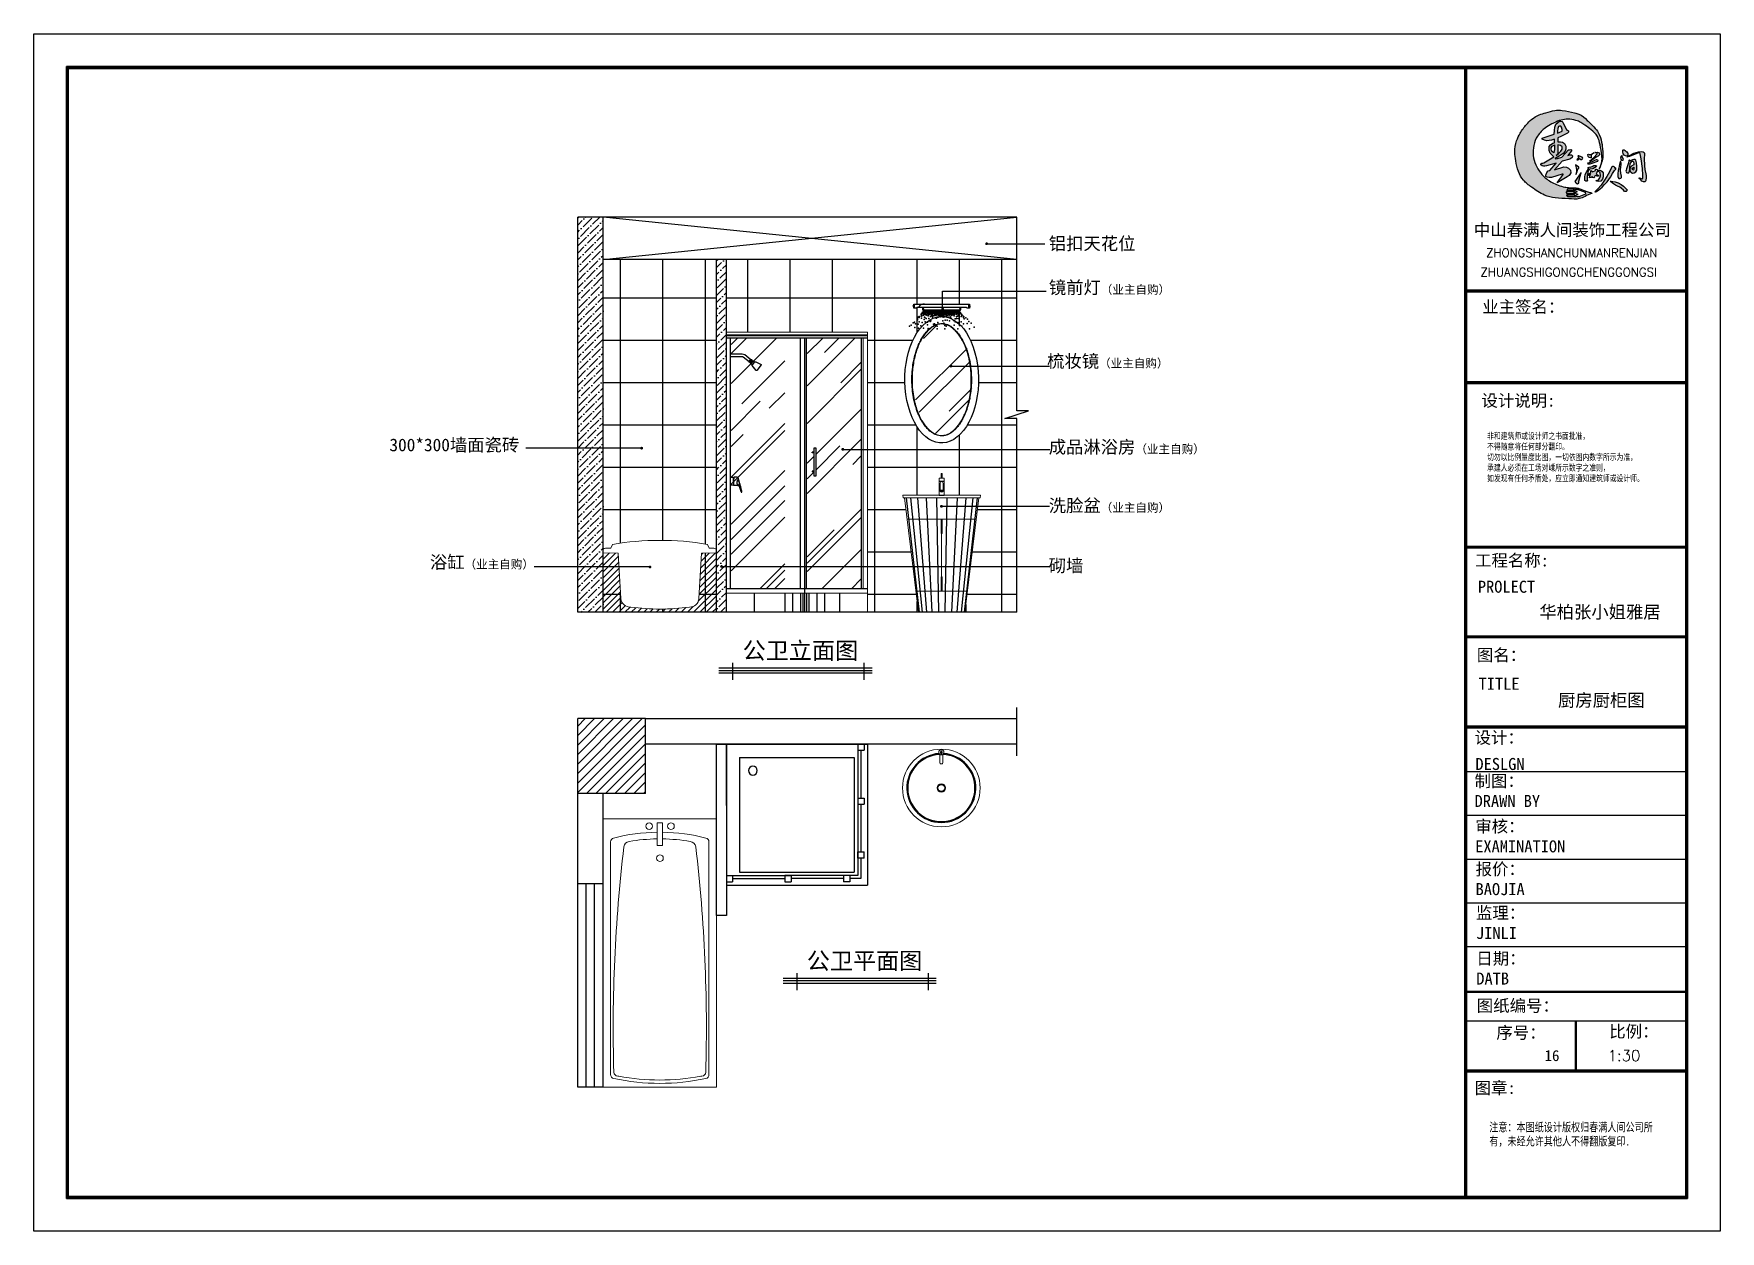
# Model space of a CAD drawing. Header units: millimetres. Extents: x 71641 to 191108, y -23091 to 29972.
# Drawn here: x 179161 to 191108, y -9624 to -1139 of the extents above; entities that cross this region are included whole.
import ezdxf

# ---------------------------------------------------------------- set-up
doc = ezdxf.new("R2010")
doc.units = ezdxf.units.MM
for name, color, linetype in [('00', 1, 'Continuous'), ('10', 2, 'Continuous'), ('3', 5, 'Continuous'), ('7', 7, 'Continuous'), ('BH', 3, 'Continuous'), ('Q', 1, 'Continuous'), ('家', 1, 'Continuous')]:
    doc.layers.add(name, color=color, linetype=linetype)
doc.layers.add('4', color=4, linetype='Continuous', lineweight=5)
doc.layers.add('8', color=8, linetype='Continuous', lineweight=0)
doc.styles.add('2121212', font='SIMFANG.TTF', dxfattribs={"height": 180})
doc.styles.add('30', font='SimSun.ttf', dxfattribs={"height": 75})
doc.styles.add('ROMAND', font='romand.shx', dxfattribs={"height": 100})
doc.styles.get("Standard").update_dxf_attribs({"font": 'SimSun.ttf', "height": 150})
doc.styles.add('STYLE-50B', font='SimSun.ttf', dxfattribs={"width": 0.766, "height": 150})
doc.dimstyles.new('30', dxfattribs={"dimscale": 0, "dimtxt": 90, "dimasz": 20, "dimexe": 20, "dimexo": 20, "dimgap": 10, "dimtad": 1, "dimdec": 0, "dimzin": 0, "dimdsep": 46, "dimtxsty": '30', "dimblk": 'ARCHTICK', "dimcen": 20, "dimdle": 10, "dimclrd": 8, "dimclre": 8, "dimclrt": 2, "dimadec": 0, "dimazin": 0, "dimtfac": 1, "dimtdec": 0, "dimtmove": 2, "dimatfit": 3, "dimldrblk": 'DOT', "dimfxl": 0, "dimtolj": 2, "dimtzin": 0, "dimlwd": -1, "dimarcsym": 0})
pattern_1 = [(45, (2995.623, 7791.706), (18.521778, 67.913187), [87.3125, -17.4625, 0, -17.4625])]

msp = doc.modelspace()

# ---------------------------------------------------------------- texts
at = {"color": 2, "char_height": 90, "attachment_point": 1, "style": '30'}
for s, insert in [('铝扣天花位', (186351.6, -2580.1)), ('镜前灯{\\H0.6667x;（业主自购）}', (186351.6, -2891.7)), ('梳妆镜{\\H0.6667x;（业主自购）}', (186339.6, -3413.6)), ('300*300墙面瓷砖', (181680.6, -4007)), ('成品淋浴房{\\H0.6667x;（业主自购）}', (186350.9, -4021.7)), ('洗脸盆{\\H0.6667x;（业主自购）}', (186350.9, -4436.7)), ('浴缸{\\H0.6667x;（业主自购）}', (181967.5, -4837.9)), ('砌墙', (186350.9, -4861.9))]:
    msp.add_mtext(s, dxfattribs=dict(at, insert=insert))
at = {"color": 8, "char_height": 120, "width": 4366.126, "attachment_point": 3}
for s, insert in [('{\\C2;公卫立面图}', (185001, -5448.9, -342.9)), ('{\\C2;公卫平面图}', (185455.5, -7647, -342.9))]:
    msp.add_mtext(s, dxfattribs=dict(at, insert=insert))
at = {"layer": '00', "color": 8, "lineweight": -2, "style": 'ROMAND'}
for s, p in [('ZHONGSHANCHUNMANRENJIAN', (189449, -2721)), ('ZHUANGSHIGONGCHENGGONGSI', (189409, -2858.2))]:
    msp.add_text(s, height=60.756, dxfattribs=at).set_placement(p)
at = {"layer": '00', "color": 8, "lineweight": -2, "attachment_point": 1, "style": '2121212'}
for s, insert, char_height, width in [('{\\f宋体|b0|i0|c134|p2;中山春满人间装饰工程公司}', (189362, -2486, 0), 85.272, 1591.421), ('{\\f宋体|b0|i0|c134|p2;业主签名：}', (189421.6, -3030.6, 0), 85.272, 1265.567), ('{\\f宋体|b0|i0|c134|p2;设计说明:}', (189416, -3695.2, 0), 85.272, 1265.567), ('{\\f宋体|b0|i0|c134|p2;工程名称:}', (189370.5, -4827.8, 0), 85.272, 1265.567), ('{\\f宋体|b0|i0|c134|p2;PROLECT}', (189390.6, -5014.2, 0), 85.272, 1265.567), ('{\\fSimSun|b0|i0|c134|p2;\\C2;华柏张小姐雅居}', (189826.2, -5190.6, 0), 90, 1265.567), ('{\\f宋体|b0|i0|c134|p2;图名：}', (189383.2, -5498.2, 0), 85.272, 1265.567), ('{\\f宋体|b0|i0|c134|p2;TITLE}', (189395.9, -5701.9, 0), 85.272, 1265.567), ('{\\fSimSun|b0|i0|c134|p2;\\C2;厨房厨柜图}', (189958.4, -5816, 0), 90, 1265.567), ('{\\f宋体|b0|i0|c134|p2;设计：}', (189367.6, -6083, 0), 85.272, 1265.567), ('{\\f宋体|b0|i0|c134|p2;DESLGN}', (189373.2, -6270, 0), 85.272, 1265.567), ('{\\f宋体|b0|i0|c134|p2;制图：\\PDRAWN BY}', (189367.4, -6390, 0), 85.272, 1265.567), ('{\\f宋体|b0|i0|c134|p2;审核：\\PEXAMINATION}', (189371.8, -6711.6, 0), 85.272, 1265.567), ('{\\f宋体|b0|i0|c134|p2;报价：\\PBAOJIA}', (189374.4, -7014.6, 0), 85.272, 1265.567), ('{\\f宋体|b0|i0|c134|p2;监理：\\PJINLI}', (189377.2, -7324.7, 0), 85.272, 1265.567), ('{\\f宋体|b0|i0|c134|p2;日期：\\PDATB}', (189379.5, -7648.1, 0), 85.272, 1265.567), ('{\\f宋体|b0|i0|c134|p2;图纸编号：}', (189382.9, -7982.5, 0), 85.272, 1265.567), ('{\\f宋体|b0|i0|c134|p2;序号：}', (189521.9, -8173.5, 0), 85.272, 1265.567), ('{\\f宋体|b0|i0|c134|p2;比例：}', (190321.4, -8165.1, 0), 85.272, 1265.567), ('{\\C2;16}', (189863.1, -8340), 77.52, 418.4), ('{\\Fromand.shx;\\C2;1:30}', (190309.6, -8340), 77.52, 418.4), ('{\\f宋体|b0|i0|c134|p2;图章\\f宋体|b0|i0|c0|p2;:}', (189367.7, -8565, 0), 85.272, 1265.567)]:
    msp.add_mtext(s, dxfattribs=dict(at, insert=insert, char_height=char_height, width=width))
at = {"layer": '家', "color": 8, "lineweight": -2, "width": 1265.567, "attachment_point": 1, "style": 'STYLE-50B'}
for s, insert, char_height in [('非和建筑师或设计师之书面批准，\\P不得随意将任何部分翻印。\\P切勿以比例量度比图，一切依图内数字所示为准，\\P承建人必须在工场对嵊所示数字之准则，\\P如发现有任何矛盾处，应立即通知建筑师或设计师。', (189456.1, -3965.9, 0), 45), ('注意：本图纸设计版权归春满人间公司所有，未经允许其他人不得翻版复印{\\f宋体|b0|i0|c0|p2;.}', (189471.6, -8855.8, 0), 60)]:
    msp.add_mtext(s, dxfattribs=dict(at, insert=insert, char_height=char_height))

# ---------------------------------------------------------------- blocks, each defined once
blk = doc.blocks.new('egrgeg')
at = {"layer": '3'}
for p, q in [((179184, -18931), (179184, -18936)), ((179187, -18948), (179187, -18918)), ((179190, -18948), (179190, -18918)), ((179576, -18948), (179576, -18918)), ((179578, -18948), (179578, -18918)), ((179582, -18931), (179582, -18936))]:
    blk.add_line(p, q, dxfattribs=at)
for points in [[(179181, -18932, -0.212041), (179183, -18932, 1.20694), (179183, -18932, 0.394893), (179181, -18932, 0.244479)], [(179184, -18931, -0.047222), (179185, -18922, -9.783875)], [(179184, -18936, 0.047222), (179185, -18945, 9.783875)], [(179261, -18919, 0.298461), (179222, -18937, 1.77091)], [(179507, -18942, -0.29377), (179511, -18948), (179511, -18955, -0.414214), (179504, -18962), (179262, -18962, -0.414214), (179255, -18955), (179255, -18948, -0.29377), (179259, -18942, -0.131652)], [(179582, -18931, 0.047222), (179581, -18922, 9.783875)], [(179582, -18936, -0.047222), (179581, -18945, -9.783875)], [(179584, -18932, 0.212041), (179583, -18932, -1.20694), (179583, -18932, -0.394893), (179584, -18932, -0.244479)]]:
    blk.add_lwpolyline(points, format="xyb", dxfattribs=at)
for centre, start, end in [((179183, -18933), 72.1521, 287.8479), ((179583, -18933), 252.1521, 107.8479)]:
    blk.add_arc(centre, 2.62, start, end, dxfattribs=at)
at = {"layer": '7', "color": 4}
blk.add_lwpolyline([(179576, -18948), (179563, -18948, 0.317919), (179552, -18942), (179214, -18942, 0.317919), (179203, -18948), (179190, -18948, 0.802755), (179187, -18948), (179185, -18948), (179185, -18918), (179187, -18918, 0.802755), (179190, -18918), (179576, -18918, 0.802755), (179578, -18918), (179581, -18918), (179581, -18948), (179578, -18948, 0.802755)], format="xyb", close=True, dxfattribs=at)
blk.add_lwpolyline([(179515, -18942, -0.131652), (179517, -18948), (179517, -18955, -0.414214), (179504, -18968), (179262, -18968, -0.414214), (179249, -18955), (179249, -18948, -0.131652), (179250, -18942)], format="xyb", dxfattribs=at)
at = {"layer": 'Q', "color": 71}
for p in [(179238, -18992), (179240, -18985), (179248, -18975), (179249, -18986), (179250, -18978), (179252, -18981), (179255, -18976), (179255, -18976), (179255, -18977), (179255, -18980), (179255, -18988), (179256, -18970), (179256, -18979), (179257, -18969), (179257, -18971), (179258, -18984), (179259, -18976), (179262, -18981), (179262, -18988), (179262, -18989), (179264, -18970), (179264, -18970), (179265, -18979), (179266, -18969), (179266, -18976), (179268, -18983), (179269, -18970), (179269, -18990), (179270, -18987), (179271, -18975), (179272, -18970), (179273, -18972), (179273, -18977), (179275, -18971), (179277, -18976), (179277, -18994), (179278, -18976), (179279, -18970), (179281, -18970), (179282, -18970), (179282, -18978), (179283, -18987), (179285, -18983), (179286, -18972), (179288, -18987), (179289, -18971), (179289, -18979), (179289, -18983), (179290, -18970), (179290, -18974), (179291, -18972), (179292, -18992), (179293, -18969), (179293, -18982), (179293, -18988), (179294, -18970), (179294, -18978), (179296, -18987), (179298, -18973), (179298, -18978), (179299, -18989), (179300, -18971), (179300, -18993), (179302, -18977), (179303, -18969), (179305, -18970), (179305, -18970), (179305, -18984), (179306, -18973), (179308, -18987), (179312, -18976), (179313, -18970), (179313, -18976), (179314, -18971), (179314, -18982), (179314, -18983), (179314, -18984), (179316, -18970), (179316, -18971), (179316, -18991), (179317, -18974), (179318, -18973), (179319, -18970), (179319, -18970), (179319, -18980), (179323, -18972), (179323, -18986), (179324, -18973), (179325, -18972), (179325, -18982), (179327, -18971), (179327, -18975), (179328, -18970), (179328, -18970), (179329, -18983), (179330, -18970), (179330, -18978), (179332, -18974), (179333, -18988), (179335, -18973), (179336, -18972), (179338, -18979), (179340, -18971), (179340, -18972), (179340, -18972), (179340, -18978), (179340, -18983), (179340, -18994), (179341, -18970), (179341, -18972), (179342, -18970), (179342, -18989), (179343, -18992), (179346, -18971), (179346, -18972), (179346, -18985), (179347, -18970), (179347, -18990), (179350, -18977), (179350, -18978), (179352, -18971), (179352, -18971), (179352, -18974), (179352, -18988), (179353, -18972), (179354, -18972), (179355, -18971), (179355, -18986), (179356, -18978), (179357, -18972), (179357, -18982), (179357, -18993), (179358, -18970), (179359, -18980), (179359, -18980), (179359, -18982), (179359, -18986), (179360, -18971), (179361, -18975), (179361, -18980), (179362, -18978), (179364, -18969), (179364, -18970), (179364, -18971), (179364, -18972), (179365, -18979), (179365, -18990), (179368, -18972), (179369, -18982), (179370, -18973), (179370, -18990), (179371, -18970), (179371, -18972), (179374, -18972), (179374, -18972), (179376, -18970), (179377, -18970), (179377, -18977), (179378, -18970), (179380, -18973), (179380, -18974), (179381, -18976), (179381, -18984), (179381, -18989), (179382, -18973), (179382, -18993), (179384, -18969), (179384, -18973), (179385, -18990), (179387, -18980), (179387, -18985), (179388, -18969), (179388, -18972), (179388, -18973), (179391, -18985), (179391, -18987), (179392, -18970), (179393, -18970), (179393, -18970), (179393, -18975), (179394, -18972), (179394, -18973), (179396, -18972), (179396, -18982), (179397, -18973), (179398, -18990), (179400, -18975), (179401, -18977), (179402, -18970), (179402, -18982), (179403, -18972), (179405, -18970), (179407, -18972), (179408, -18975), (179408, -18980), (179409, -18992), (179411, -18971), (179411, -18972), (179412, -18994), (179413, -18983), (179414, -18977), (179415, -18971), (179415, -18982), (179416, -18970), (179416, -18989), (179418, -18990), (179419, -18971), (179419, -18971), (179420, -18981), (179422, -18976), (179423, -18974), (179423, -18977), (179424, -18982), (179425, -18971), (179426, -18977), (179426, -18978), (179427, -18971), (179427, -18976), (179428, -18977), (179428, -18985), (179430, -18975), (179431, -18971), (179431, -18971), (179431, -18983), (179432, -18984), (179432, -18988), (179433, -18979), (179433, -18983), (179434, -18970), (179435, -18974), (179435, -18978), (179435, -18982), (179436, -18970), (179437, -18971), (179437, -18974), (179437, -18981), (179438, -18970), (179438, -18994), (179440, -18972), (179441, -18970), (179441, -18977), (179443, -18988), (179445, -18970), (179445, -18971), (179445, -18993), (179446, -18982), (179448, -18976), (179448, -18977), (179450, -18970), (179451, -18971), (179452, -18972), (179453, -18989), (179454, -18970), (179454, -18979), (179456, -18989), (179457, -18977), (179459, -18970), (179459, -18971), (179460, -18970), (179462, -18981), (179463, -18971), (179465, -18988), (179466, -18983), (179467, -18970), (179467, -18975), (179468, -18974), (179469, -18983), (179470, -18976), (179470, -18990), (179471, -18978), (179473, -18974), (179473, -18981), (179475, -18973), (179475, -18974), (179477, -18970), (179477, -18980), (179477, -18990), (179478, -18970), (179478, -18974), (179479, -18976), (179481, -18970), (179485, -18969), (179485, -18977), (179486, -18973), (179486, -18980), (179487, -18990), (179488, -18972), (179489, -18970), (179490, -18983), (179492, -18974), (179492, -18975), (179493, -18970), (179494, -18970), (179495, -18983), (179495, -18985), (179497, -18970), (179497, -18978), (179499, -18976), (179500, -18974), (179500, -18974), (179500, -18982), (179501, -18992), (179502, -18969), (179502, -18971), (179502, -18978), (179504, -18990), (179507, -18969), (179507, -18971), (179508, -18975), (179509, -18990), (179510, -18971), (179512, -18976), (179512, -18982), (179512, -18985), (179514, -18980), (179516, -18980), (179517, -18984), (179524, -18990), (179526, -18991), (179154, -19075), (179166, -19068), (179182, -19051), (179187, -19049), (179191, -19047), (179193, -19084), (179198, -19059), (179211, -19024), (179212, -19029), (179217, -19010), (179217, -19061), (179218, -19088), (179223, -19044), (179224, -19006), (179224, -19014), (179235, -19072), (179237, -19004), (179241, -18998), (179241, -19019), (179242, -18997), (179242, -19001), (179245, -19050), (179254, -19089), (179255, -18998), (179256, -18995), (179260, -19027), (179262, -19012), (179263, -19014), (179266, -19045), (179273, -19021), (179274, -18996), (179282, -19047), (179283, -19066), (179288, -19001), (179288, -19091), (179293, -19021), (179301, -19042), (179303, -19006), (179305, -19037), (179311, -19001), (179314, -18998), (179315, -18996), (179318, -19011), (179320, -18999), (179325, -19060), (179327, -19002), (179331, -19058), (179332, -18997), (179339, -18998), (179339, -19016), (179341, -19000), (179346, -19018), (179347, -18995), (179350, -19094), (179351, -19010), (179352, -19074), (179356, -19050), (179358, -18997), (179359, -19011), (179364, -18998), (179365, -18999), (179372, -19003), (179372, -19008), (179376, -18997), (179385, -18995), (179385, -19007), (179387, -19003), (179391, -19001), (179391, -19037), (179394, -19010), (179396, -19057), (179397, -18996), (179398, -18997), (179398, -19053), (179403, -18995), (179403, -19008), (179405, -19071), (179405, -19094), (179408, -19033), (179415, -19000), (179415, -19006), (179415, -19074), (179419, -18995), (179421, -18998), (179422, -19011), (179423, -19032), (179425, -18998), (179430, -19012), (179436, -18997), (179439, -19037), (179442, -19008), (179446, -19014), (179447, -18995), (179449, -19078), (179451, -19021), (179452, -18999), (179459, -18995), (179465, -18995), (179466, -19035), (179468, -18995), (179471, -19002), (179472, -19067), (179478, -19023), (179479, -19043), (179487, -19007), (179489, -19021), (179497, -19094), (179498, -19005), (179498, -19048), (179499, -18998), (179500, -19021), (179505, -18999), (179509, -19070), (179521, -19006), (179522, -19043), (179526, -18996), (179526, -19075), (179535, -19003), (179537, -19014), (179538, -19058), (179541, -19009), (179543, -19024), (179553, -19016), (179563, -19056), (179567, -19026), (179575, -19042), (179581, -19094), (179591, -19054), (179614, -19082)]:
    blk.add_point(p, dxfattribs=at)
blk = doc.blocks.new('_ARCHTICK')
at = {"color": 0, "linetype": 'ByBlock', "const_width": 0.15}
blk.add_lwpolyline([(-0.5, -0.5), (0.5, 0.5)], dxfattribs=at)
blk = doc.blocks.new('DOT')
at = {"color": 0, "linetype": 'ByBlock'}
blk.add_line((-0.5, 0), (-1, 0), dxfattribs=at)
at = {"color": 0, "linetype": 'ByBlock', "const_width": 0.5}
blk.add_lwpolyline([(-0.25, 0, 1), (0.25, 0, 1)], format="xyb", close=True, dxfattribs=at)

# ---------------------------------------------------------------- hatches: boundary and pattern name
at = {"lineweight": -2}
h = msp.add_hatch(color=8, dxfattribs=at)
edge = h.paths.add_edge_path()
edge.add_spline(control_points=[(189945, -2206.6), (189935.4, -2202.6), (189913.2, -2191.8), (189873.9, -2165.9), (189832.7, -2124.9), (189808.9, -2087.1), (189800, -2066.8), (189799.6, -2065.9)], knot_values=[22078.9086952, 22078.9086952, 22078.9086952, 22078.9086952, 22412.0370462, 22864.4170592, 23573.3523889, 24248.6635149, 24278.3398716, 24278.3398716, 24278.3398716, 24278.3398716], degree=3, periodic=0)
edge.add_line((189799.6, -2065.9), (189667.3, -2081))
edge.add_spline(control_points=[(189667.3, -2081), (189670.1, -2092.8), (189679.9, -2126.7), (189711.7, -2180.5), (189779, -2233.2), (189851.8, -2282.1), (189914.7, -2298.9), (189942, -2302.5), (189944.3, -2302.8)], knot_values=[12526.9809667, 12526.9809667, 12526.9809667, 12526.9809667, 12912.7637596, 13656.4430566, 14467.9260646, 15619.1992168, 16432.6725192, 16505.4951903, 16505.4951903, 16505.4951903, 16505.4951903], degree=3, periodic=0)
edge.add_line((189944.3, -2302.8), (189945, -2206.6))
edge = h.paths.add_edge_path()
edge.add_spline(control_points=[(189799.6, -2065.9), (189790.8, -2045.3), (189778.9, -1999.9), (189783.1, -1929.1), (189803.6, -1877.6), (189821.4, -1852.7), (189825.7, -1847.2)], knot_values=[24278.3398716, 24278.3398716, 24278.3398716, 24278.3398716, 24990.7579804, 25753.8532453, 26502.7717877, 26725.4830868, 26725.4830868, 26725.4830868, 26725.4830868], degree=3, periodic=0)
edge.add_line((189825.7, -1847.2), (189738.3, -1777.6))
edge.add_spline(control_points=[(189738.3, -1777.6), (189737.2, -1778.8), (189718.9, -1799.4), (189690.5, -1836.9), (189660.1, -1903.4), (189648.8, -1971), (189658.1, -2032.6), (189664, -2066.9), (189667.3, -2081)], knot_values=[9052.7268521, 9052.7268521, 9052.7268521, 9052.7268521, 9101.9442126, 9929.8603525, 10544.1641473, 11423.717054, 12065.4848554, 12526.9809667, 12526.9809667, 12526.9809667, 12526.9809667], degree=3, periodic=0)
edge.add_line((189667.3, -2081), (189799.6, -2065.9))
edge = h.paths.add_edge_path()
edge.add_spline(control_points=[(189825.7, -1847.2), (189838.3, -1831.3), (189866.2, -1805.2), (189903.9, -1783.1), (189940.6, -1764.7), (189977.9, -1748.8), (190027.9, -1742.1), (190060.3, -1746.2), (190075.6, -1750.2)], knot_values=[26725.4830868, 26725.4830868, 26725.4830868, 26725.4830868, 27368.2238383, 27920.7840449, 28117.8006108, 28678.8842619, 29205.0827509, 29708.3000332, 29708.3000332, 29708.3000332, 29708.3000332], degree=3, periodic=0)
edge.add_line((190075.6, -1750.2), (190087.9, -1702.4))
edge.add_spline(control_points=[(190087.9, -1702.4), (190083.9, -1701.4), (190050.6, -1693.8), (190000.9, -1681.3), (189931, -1679.2), (189877.9, -1698.8), (189820.7, -1712.8), (189774.2, -1740.4), (189748.7, -1766), (189738.3, -1777.6)], knot_values=[5035.9376392, 5035.9376392, 5035.9376392, 5035.9376392, 5168.8232729, 6115.2202096, 6678.484335, 7362.5690304, 7901.5705561, 8555.1500836, 9052.7268521, 9052.7268521, 9052.7268521, 9052.7268521], degree=3, periodic=0)
edge.add_line((189738.3, -1777.6), (189825.7, -1847.2))
edge = h.paths.add_edge_path()
edge.add_spline(control_points=[(190075.6, -1750.2), (190078.3, -1750.9), (190093.8, -1755.2), (190119, -1766), (190154.7, -1790), (190195.4, -1820.3), (190243, -1862.7), (190257.7, -1931.7), (190267.3, -1984), (190270.6, -2019.7), (190269.5, -2041.2), (190266.9, -2056), (190247, -2104.2), (190251.7, -2094.2), (190258.2, -2080.5), (190268.8, -2050.4), (190278.7, -2004.5), (190273.6, -1961.2), (190270.5, -1912.5), (190258.1, -1864.3), (190229.8, -1816), (190197.8, -1782.5), (190157.4, -1744.5), (190124.3, -1712.8), (190094.4, -1704), (190087.9, -1702.4)], knot_values=[29708.3000332, 29708.3000332, 29708.3000332, 29708.3000332, 29797.0162022, 30219.3345306, 30576.0661067, 31166.9612237, 31854.6098261, 32527.8054293, 33346.1453938, 33558.6889849, 33686.8261365, 33998.2932747, 34349.980564, 34349.980564, 34349.980564, 34833.9894066, 35367.4572126, 35826.6747996, 36215.8320466, 36925.9391555, 37388.482191, 37988.7411764, 38391.3759612, 39174.8490406, 39385.9182032, 39385.9182032, 39385.9182032, 39385.9182032], degree=3, periodic=0)
edge.add_line((190087.9, -1702.4), (190075.6, -1750.2))
h = msp.add_hatch(color=8, dxfattribs=at)
h.paths.add_polyline_path([(190005.1, -1917), (189991.2, -1907.5), (189976.5, -1904), (189957.4, -1904), (189956.5, -1875.4), (189979.1, -1867.6), (190025.9, -1843.3), (190033.7, -1837.3), (190032.9, -1826.9), (190026.8, -1821.7), (190018.1, -1819.9), (189992.9, -1765.3), (189986.9, -1760.1), (189979.1, -1758.4), (189969.5, -1759.2), (189956.5, -1767), (189943.5, -1780), (189936.5, -1800.9), (189933.1, -1825.1), (189932.2, -1851.1), (189845.5, -1878.9), (189847.2, -1884.9), (189861.9, -1893.6), (189878.4, -1897.1), (189894.9, -1895.4), (189911.4, -1892.8), (189933.1, -1884.9), (189933.1, -1911), (189922.7, -1915.3), (189906.2, -1924.8), (189896.6, -1938.7), (189894.9, -1952.6), (189895.8, -1966.4), (189903.6, -1984.7), (189918.3, -2001.1), (189929.6, -2011.5), (189858.5, -2053.1), (189851.5, -2054.9), (189842.8, -2055.7), (189836.8, -2060.9), (189836.8, -2068.7), (189847.2, -2075.7), (189856.7, -2077.4), (189865.4, -2077.4), (189875.8, -2075.7), (189946.1, -2054.9), (189901, -2108.6), (189889.7, -2111.2), (189878.4, -2122.5), (189872.3, -2139.8), (189872.3, -2151.1), (189881, -2155.4), (189894.9, -2156.3), (189912.3, -2156.3), (189988.6, -2133.8), (189994.7, -2134.6), (189995.5, -2136.4), (189951.3, -2194.5), (190024.2, -2153.7), (190036.3, -2143.3), (190043.3, -2135.5), (190048.5, -2123.4), (190045.9, -2106), (190033.7, -2091.3), (190019, -2084.4), (190000.8, -2082.6), (189933.1, -2103.4), (189933.1, -2102.6), (189987.7, -2042.7), (190043.3, -2027.1), (190050.2, -2023.7), (190059.7, -2015.9), (190061.5, -2002.9), (190054.5, -1995.9), (190044.1, -1995.9), (190028.5, -2001.1), (190053.7, -1969), (190054.5, -1962.1), (190049.3, -1959.5), (190040.7, -1960.4), (190032.9, -1962.1), (189986, -2013.3), (189953.9, -2022.8), (189939.2, -2025.4), (189939.2, -2023.7), (189966, -2006.3), (189993.8, -1987.3), (190008.6, -1970.8), (190014.6, -1956), (190014.6, -1936.1)])
h.paths.add_polyline_path([(189986.9, -1939.6), (189987.7, -1957.8), (189979.1, -1970.8), (189964.3, -1984.7), (189955.3, -1992.5), (189952.2, -1996.8), (189945.2, -2001.1), (189955.3, -1992.5), (189956.5, -1990.7), (189957.4, -1979.4), (189958.2, -1924.8), (189958.2, -1925.7), (189976.5, -1930)], flags=16)
h.paths.add_polyline_path([(189933.1, -1958.6), (189932.2, -1970.8), (189929.6, -1979.4), (189928.7, -1982.9), (189918.3, -1976), (189912.3, -1966.4), (189908.8, -1956), (189910.5, -1946.5), (189917.5, -1936.1), (189930.5, -1929.2), (189933.9, -1926.6)], flags=16)
h.paths.add_polyline_path([(189955.6, -1843.3), (189954.8, -1829.5), (189956.5, -1811.3), (189961.7, -1795.6), (189968.7, -1793), (189977.3, -1793), (189984.3, -1801.7), (189987.7, -1818.2), (189988.6, -1828.6)], flags=16)
h = msp.add_hatch(color=8, dxfattribs=at)
h.paths.add_polyline_path([(190232.4, -2043.6), (190241.1, -2041.9), (190241.9, -2035.8), (190241.1, -2034.9), (190234.1, -2031.5), (190228.1, -2031.5), (190215.9, -2035.8), (190199.4, -2046.2), (190179.5, -2053.1), (190172.5, -2054.9), (190169.1, -2054.9), (190166.5, -2056.6), (190169.1, -2060.9), (190186.4, -2060.1), (190206.4, -2054)])
h.paths.add_polyline_path([(190212.4, -2015), (190182.1, -2042.7), (190188.2, -2041), (190235, -2008.9), (190243.7, -2005.5), (190251.5, -1995.9), (190249.8, -1982.9), (190239.3, -1977.7), (190224, -1979.8), (190220.3, -1982), (190235, -1983), (190235, -1990.7)])
h.paths.add_polyline_path([(190179.5, -2016.7), (190188.2, -2018.5), (190193.4, -2017.6), (190194.2, -2010.7), (190192.5, -2005.5), (190193.4, -1999.4), (190198.6, -1994.2), (190212.4, -1982.9), (190189.9, -1993.3), (190186.4, -1994.2), (190178.6, -1994.2), (190175.1, -1992.5), (190170.8, -1995.1), (190171.7, -2008.1)])
h.paths.add_polyline_path([(190118.7, -2008.9), (190106.6, -2002.9), (190097.9, -2002.9), (190103.1, -2011.5), (190104, -2015.9), (190091.9, -2033.2), (190101.4, -2031.5), (190110.9, -2022.8), (190119.6, -2028.9), (190126.6, -2028.9), (190132.6, -2024.5), (190133.5, -2021.1), (190129.2, -2014.1)])
h.paths.add_polyline_path([(190082.3, -2067), (190082.3, -2067.9), (190089.2, -2100.8), (190089.2, -2106), (190088.4, -2119), (190084.9, -2136.4), (190093.6, -2117.3), (190097.9, -2096.5), (190104.9, -2093), (190106.6, -2088.7), (190105.7, -2085.2)])
h.paths.add_polyline_path([(190077.1, -2185.8), (190084, -2194.5), (190089.2, -2200.5), (190097.1, -2201.4), (190105.7, -2195.3), (190105.7, -2182.3), (190122.2, -2121.6)])
h.paths.add_polyline_path([(190228.9, -2081.8), (190231.5, -2075.7), (190223.7, -2072.2), (190213.3, -2072.2), (190200.3, -2079.2), (190188.2, -2084.4), (190183.8, -2082.6), (190170.8, -2088.7), (190172.5, -2093), (190177.7, -2096.5), (190176, -2099.1), (190171.7, -2100), (190162.1, -2113.8), (190151.7, -2135.5), (190147.4, -2154.6), (190148.2, -2178), (190155.2, -2182.3), (190163, -2183.2), (190166.5, -2180.6), (190165.6, -2172.8), (190163.9, -2165.8), (190164.7, -2148.5), (190188.2, -2130.3), (190184.7, -2145.9), (190182.1, -2158.9), (190188.2, -2158), (190192.5, -2157.2), (190199.4, -2149.4), (190205.5, -2157.2), (190213.3, -2158.9), (190217.7, -2155.4), (190215.1, -2150.2), (190218.5, -2147.6), (190224.6, -2144.2), (190227.2, -2141.6), (190231.5, -2145.9), (190236.7, -2148.5), (190244.6, -2146.8), (190246.3, -2143.3), (190243.7, -2139.8), (190239.3, -2138.1), (190229.8, -2134.6), (190231.5, -2128.6), (190236.7, -2115.6), (190248, -2115.6), (190257.6, -2123.4), (190260.2, -2145), (190255, -2158.9), (190245.4, -2172.8), (190235.9, -2178), (190227.2, -2179.7), (190232.4, -2182.3), (190247.2, -2184.9), (190262.8, -2183.2), (190274, -2170.2), (190279.3, -2152), (190277.5, -2124.2), (190271.4, -2114.7), (190261.9, -2108.6), (190254.1, -2106), (190237.6, -2106), (190235, -2101.7), (190228.9, -2097.4), (190223.7, -2098.2), (190223.7, -2100.8), (190223.7, -2107.8), (190203.8, -2118.2), (190202, -2113.8), (190194.2, -2107.8), (190191.6, -2110.4), (190191.6, -2113.8), (190191.6, -2122.5), (190174.3, -2133.8), (190165.6, -2142.4), (190166.5, -2136.4), (190169.1, -2119), (190176.9, -2104.3), (190183.8, -2099.1), (190204.6, -2095.6)])
h = msp.add_hatch(color=8, dxfattribs=at)
h.paths.add_polyline_path([(190283, -2183), (190263.1, -2210.7), (190240.6, -2237), (190222.6, -2255.8), (190220.7, -2256.9), (190219.6, -2258.8), (190224.1, -2259.5), (190231.2, -2255.8), (190247, -2245.6), (190270.6, -2225.4), (190288.6, -2207.4), (190305.5, -2187.1), (190329.2, -2154.1), (190343.4, -2129), (190358.1, -2108.4), (190369, -2098.2), (190368.1, -2095.6), (190355.1, -2082.1), (190351, -2080.6), (190349.1, -2079.1), (190344.2, -2079.1), (190340.8, -2081.7), (190337.8, -2085.8), (190323.2, -2116.6), (190304, -2151.1)])
h.paths.add_polyline_path([(190363.3, -2189), (190346.4, -2184.9), (190335.6, -2183), (190328.1, -2183), (190327.7, -2184.5), (190329.6, -2186), (190345.3, -2196.9), (190366, -2211.5), (190384.7, -2221.2), (190390.7, -2222.4), (190396, -2225), (190406.9, -2233.2), (190421.5, -2248.3), (190430.1, -2255.8), (190437.7, -2256.1), (190441.8, -2255.8), (190446.7, -2251.6), (190447.4, -2245.3), (190439.9, -2235.1), (190421.9, -2219), (190404.6, -2206.6), (190383.6, -2195.7)])
h.paths.add_polyline_path([(190381, -2149.2), (190383.4, -2158), (190388.7, -2164.3), (190395.5, -2164.7), (190402.8, -2161.8), (190407.6, -2157), (190407.6, -2148.8), (190402.3, -2126.5), (190400.8, -2106.1), (190404.2, -2081.4), (190406.2, -2064.9), (190406.2, -2056.7), (190404.2, -2049.4), (190402.3, -2045.1), (190400.4, -2043.6), (190398.4, -2044.6), (190394.5, -2063.5), (190388.7, -2091.6), (190384.8, -2108.1), (190381, -2130.3)])
h.paths.add_polyline_path([(190420.7, -2022.3), (190417.8, -2018), (190413, -2012.1), (190413.4, -2007.3), (190412.5, -2004.4), (190410.5, -2002.5), (190407.4, -2003.7), (190406.7, -2006.3), (190403.7, -2009.7), (190401.3, -2017.5), (190403.3, -2027.6), (190409.1, -2033.9), (190415.9, -2034.4), (190421.2, -2030.1)])
h.paths.add_polyline_path([(190419.7, -1989.9), (190426.5, -1999.1), (190436.7, -2004.4), (190444.5, -2005.4), (190450.3, -2002.9), (190452.2, -1996.2), (190452.2, -1986), (190450.3, -1981.6), (190445.4, -1974.8), (190438.6, -1971.5), (190433.3, -1965.2), (190427.5, -1960.8), (190422.2, -1960.3), (190422.2, -1961.3), (190418.8, -1960.8), (190417.3, -1964.2), (190416.8, -1975.8)])
h.paths.add_polyline_path([(190547.2, -2025.2), (190556.5, -2092.6), (190559.8, -2141.5), (190559.4, -2164.3), (190555, -2165.7), (190543.4, -2161.4), (190536.6, -2160.9), (190531.7, -2161.8), (190544.3, -2173.5), (190552.6, -2182.7), (190563.7, -2189), (190575.4, -2187), (190581.2, -2178.3), (190583.1, -2158.4), (190582.6, -2143.4), (190580.2, -2131.3), (190573.4, -2099.8), (190571, -2074.2), (190568.6, -2021.3), (190570, -1996.2), (190570, -1986), (190567.6, -1980.7), (190560.8, -1976.3), (190547.2, -1973.9), (190527.9, -1974.8), (190496.3, -1985.5), (190464.3, -2001), (190451.3, -2008.8), (190447.9, -2013), (190453.7, -2012.1), (190464.8, -2008.3), (190527.9, -1981.6), (190533.2, -1981.1), (190536.6, -1981.1), (190540, -1988.9)])
h.paths.add_polyline_path([(190469.2, -2058.2), (190473.6, -2052.8), (190482.3, -2044.6), (190487.1, -2042.7), (190490.5, -2042.7), (190492.9, -2046.1), (190494.9, -2058.2), (190495.9, -2068.8), (190481.3, -2075.6), (190471.1, -2084.3), (190468.2, -2091.6), (190468.2, -2106.1), (190474, -2119.7), (190486.2, -2126), (190498.3, -2125), (190508.9, -2118.2), (190516.2, -2105.2), (190515.7, -2079.5), (190514.3, -2054.3), (190508.5, -2034.4), (190502.6, -2030.6), (190494.9, -2030.1), (190486.2, -2033), (190476.5, -2037.8), (190470.2, -2041.2), (190467.7, -2036.4), (190465.3, -2033.9), (190461.9, -2034.9), (190461, -2036.4), (190459.5, -2040.7), (190457.1, -2053.8), (190444.5, -2095.5), (190440.6, -2105.2), (190439.6, -2112.9), (190440.6, -2117.8), (190444.5, -2122.6), (190451.7, -2124.5), (190459, -2124.5), (190463.4, -2120.7), (190465.8, -2112.9), (190466.8, -2099.3), (190468.2, -2085.8)])
h.paths.add_polyline_path([(190488.1, -2088.2), (190484.7, -2094), (190486.6, -2100.3), (190489.1, -2105.2), (190492.5, -2104.2), (190495.4, -2099.3), (190496.3, -2092.6), (190495.9, -2084.8)], flags=17)
h = msp.add_hatch(color=8, dxfattribs=at)
edge = h.paths.add_edge_path()
edge.add_spline(control_points=[(189944.3, -2302.8), (189973.8, -2306.5), (190028, -2306.4), (190118.9, -2315.4), (190162.5, -2282.7), (190201.1, -2268.2), (190172.9, -2260.5), (190160.4, -2255.4), (190130.4, -2244.8), (190112.1, -2236.5), (190091.9, -2231.4), (190068.5, -2231.9), (190038.6, -2229.9), (190000.7, -2225.2), (189969.9, -2216.6), (189949.7, -2208.6), (189945, -2206.6)], knot_values=[16505.4951903, 16505.4951903, 16505.4951903, 16505.4951903, 17462.3077668, 18254.4247333, 19263.7708235, 19286.2944091, 19393.4635025, 19769.7226662, 20039.9311746, 20323.7129803, 20426.2024151, 20700.6446924, 21064.1874572, 21384.0969902, 21917.1209957, 22078.9086952, 22078.9086952, 22078.9086952, 22078.9086952], degree=3, periodic=0)
edge.add_line((189945, -2206.6), (189944.3, -2302.8))
h.paths.add_polyline_path([(190018.2, -2265.6), (190017.9, -2260), (190020.8, -2257.3), (190074.1, -2259.1), (190073.6, -2261), (190073, -2265), (190072.9, -2267), (190075, -2272.3), (190019.9, -2270.6)], flags=16)
h.paths.add_polyline_path([(190022, -2280.6), (190077.6, -2282), (190077.2, -2284.2), (190076.7, -2286.4), (190077.5, -2288.6), (190078.2, -2290.8), (190080.1, -2292.6), (190082, -2294.4), (190030.8, -2292.6, -0.4857192)], flags=16)
h.paths.add_polyline_path([(190022.6, -2250.6, -0.4993536), (190032, -2238.2), (190074.4, -2238.5), (190074.7, -2238.2), (190074.7, -2238.5), (190072.7, -2240.1), (190070.8, -2242), (190070.2, -2247.9), (190071.1, -2251.2, -0.1716796), (190070.2, -2251.4)], flags=16)
h.paths.add_polyline_path([(190078.3, -2248.8), (190078.8, -2245), (190081.2, -2242.4), (190084.4, -2240.6), (190088.9, -2239.6), (190093.5, -2240), (190095, -2240), (190151.7, -2261.7), (190152, -2276.4), (190105.8, -2294.4), (190102.5, -2295.2), (190100.3, -2295.4), (190094.5, -2294.3), (190089.7, -2291.1), (190087.3, -2286.7), (190088.2, -2282.7), (190091.7, -2280.6), (190100.8, -2277.6), (190087.6, -2273.5), (190083.6, -2271), (190081.4, -2266.7), (190082.2, -2262.9), (190085.5, -2260.9), (190091.3, -2258.4), (190097, -2255.9), (190081.1, -2251.4)], flags=16)
h = msp.add_hatch()
h.set_pattern_fill('ANSI36', color=8, scale=11, style=0)
h.set_pattern_definition(pattern_1)
h.paths.add_polyline_path([(183194.2, -2437.5), (183014.2, -2437.5), (183014.2, -5237.5), (183194.2, -5237.5), (183194.2, -4837.5)])
h = msp.add_hatch()
h.set_pattern_fill('NET', color=126, scale=94.5, style=0)
h.set_pattern_definition([(0, (2995.62, 7791.7), (0, 300.0375), []), (90, (2995.62, 7791.7), (-300.0375, 2e-14), [])])
h.paths.add_polyline_path([(183997.4, -2737.5), (183194.2, -2737.5), (183194.2, -4789.7, -0.2588365), (183210.6, -4784.3), (183249.2, -4784.3), (183260.2, -4758, -0.0490338), (183594.2, -4728.9, -0.0496325), (183933.6, -4758), (183944.5, -4784.3), (183977.8, -4784.3, -0.2588365), (183994.2, -4789.7), (183994.2, -4817), (183891.7, -4818.9), (183873.5, -5140.8, -0.3858299), (183806.7, -5201.4, -0.0658667), (183391.4, -5201.2, -0.4043078), (183320.3, -5140.8), (183302.1, -4818.9), (183194.2, -4817), (183194.2, -5237.5), (183997.4, -5237.5)])
h = msp.add_hatch()
h.set_pattern_fill('ANSI36', color=8, scale=11, style=0)
h.set_pattern_definition(pattern_1)
h.paths.add_polyline_path([(183997.4, -5237.5), (184067.4, -5237.5), (184067.4, -2737.5), (183997.4, -2737.5)])
h = msp.add_hatch()
h.set_pattern_fill('ANSI31', color=8, scale=15, angle=180, style=0)
h.set_pattern_definition([(225, (2995.623, 9123.145), (33.67596, -33.67596), [])])
h.paths.add_polyline_path([(183014.2, -6521.6), (183494.2, -6521.6), (183494.2, -5991.6), (183014.2, -5991.6)])
at = {"layer": '8'}
h = msp.add_hatch(dxfattribs=at)
h.set_pattern_fill('AR-RROOF,_O', color=256, scale=400, angle=45)
h.set_pattern_definition([(45, (878821.3, 118790.34), (339.41125, 905.09668), [6000, -800, 2000, -400]), (45, (879056.07, 119307.94), (-659.0235, 93.3381), [1200, -132, 2400, -300]), (45, (878722.3, 119172.18), (1281.27749, 1660.28672), [3200, -560, 1600, -400])])
edge = h.paths.add_edge_path()
edge.add_spline(control_points=[(185601.3, -3985.1), (185606.4, -3985.1), (185611.5, -3984.7), (185622, -3983.1), (185627.4, -3981.8), (185638.6, -3978.2), (185644.3, -3975.9), (185655.9, -3970.2), (185661.7, -3966.7), (185674.2, -3958.2), (185680.7, -3953), (185693.8, -3941.2), (185700.4, -3934.5), (185713.2, -3919.6), (185719.5, -3911.5), (185731.7, -3893.8), (185737.6, -3884.3), (185748.9, -3864), (185754.3, -3853.2), (185764.5, -3830.5), (185769.3, -3818.5), (185778.1, -3793.7), (185782.2, -3780.9), (185790.6, -3750.3), (185794.7, -3732.4), (185801.3, -3695.6), (185803.9, -3676.8), (185807.6, -3638.5), (185808.7, -3619.2), (185809.2, -3580.4), (185808.7, -3561), (185806, -3522.4), (185804, -3503.4), (185798.3, -3466), (185794.7, -3447.7), (185786.1, -3412.3), (185781.1, -3395.3), (185770.8, -3365.4), (185765.7, -3352.4), (185754.8, -3327.6), (185748.9, -3315.9), (185736.6, -3293.9), (185730.1, -3283.7), (185717.2, -3265.5), (185710.8, -3257.4), (185698.1, -3243.1), (185691.8, -3236.8), (185679.2, -3225.7), (185672.8, -3220.8), (185660.2, -3212.3), (185654, -3208.8), (185643, -3203.6), (185638.2, -3201.7), (185628.7, -3198.6), (185624, -3197.4), (185614.2, -3195.6), (185609.1, -3195), (185598.7, -3194.8), (185593.4, -3195), (185582.8, -3196.5), (185577.4, -3197.6), (185566.5, -3200.8), (185561, -3202.9), (185549.9, -3208.1), (185544.2, -3211.2), (185532.8, -3218.6), (185527.1, -3222.8), (185515.6, -3232.4), (185509.9, -3237.7), (185498.5, -3249.6), (185492.9, -3256), (185480.2, -3272.4), (185473.1, -3282.6), (185459.6, -3304.9), (185453.1, -3316.9), (185441, -3342.4), (185435.3, -3356), (185425, -3384.4), (185420.3, -3399.3), (185411.9, -3430), (185408.3, -3445.9), (185402.2, -3478.4), (185399.7, -3495.1), (185396, -3528.8), (185394.7, -3545.9), (185393.4, -3580.3), (185393.4, -3597.6), (185394.7, -3635.6), (185396.3, -3656.3), (185401.3, -3696.6), (185404.6, -3716.2), (185412.7, -3753.2), (185417.3, -3770.7), (185427.5, -3803.1), (185433, -3818), (185444.6, -3845.5), (185450.6, -3858.2), (185463.4, -3881.8), (185470.2, -3892.9), (185484.2, -3913.1), (185491.4, -3922.3), (185505, -3937.4), (185511.2, -3943.6), (185522.8, -3953.7), (185528, -3957.9), (185538.5, -3965.2), (185543.7, -3968.4), (185554, -3973.9), (185559.1, -3976.2), (185569.7, -3980.2), (185575.2, -3981.8), (185586, -3984.1), (185591.4, -3984.8), (185598.3, -3985.1), (185599.8, -3985.1), (185601.3, -3985.1)], knot_values=[0, 0, 0, 0, 0.0903216, 0.0903216, 0.1846043, 0.1846043, 0.2813181, 0.2813181, 0.3780319, 0.3780319, 0.4852881, 0.4852881, 0.5925443, 0.5925443, 0.6998005, 0.6998005, 0.8070568, 0.8070568, 0.914313, 0.914313, 1.0215692, 1.0215692, 1.1288254, 1.1288254, 1.2683242, 1.2683242, 1.4078229, 1.4078229, 1.5473216, 1.5473216, 1.6868204, 1.6868204, 1.8263191, 1.8263191, 1.9658178, 1.9658178, 2.1053166, 2.1053166, 2.2215969, 2.2215969, 2.3378772, 2.3378772, 2.4541576, 2.4541576, 2.5628968, 2.5628968, 2.6662034, 2.6662034, 2.76951, 2.76951, 2.8728167, 2.8728167, 2.954174, 2.954174, 3.0355313, 3.0355313, 3.1258079, 3.1258079, 3.2189355, 3.2189355, 3.3126288, 3.3126288, 3.406322, 3.406322, 3.5000153, 3.5000153, 3.5937086, 3.5937086, 3.6874018, 3.6874018, 3.7810951, 3.7810951, 3.904933, 3.904933, 4.0287709, 4.0287709, 4.1526089, 4.1526089, 4.2764468, 4.2764468, 4.4002848, 4.4002848, 4.5241227, 4.5241227, 4.6479606, 4.6479606, 4.7717986, 4.7717986, 4.9219211, 4.9219211, 5.0687188, 5.0687188, 5.2088526, 5.2088526, 5.3389054, 5.3389054, 5.461752, 5.461752, 5.5845985, 5.5845985, 5.7074451, 5.7074451, 5.8103404, 5.8103404, 5.8959691, 5.8959691, 5.9815978, 5.9815978, 6.0672266, 6.0672266, 6.1618864, 6.1618864, 6.2565462, 6.2565462, 6.2831853, 6.2831853, 6.2831853, 6.2831853], degree=3, periodic=0)
edge.add_line((185642.3, -3204.5), (185658.4, -3222.8))
edge.add_line((185658.4, -3222.8), (185658.3, -3224.6))
edge.add_arc((185610.5, -3316.5), 103.6, 62.5587, 62.64401)
edge.add_line((185658.1, -3224.5), (185572.2, -3219.1))
edge.add_arc((185607.8, -3316.4), 103.6, 110.11046, 110.19577)
edge.add_line((185572, -3219.2), (185572.1, -3217.3))
edge.add_line((185572.1, -3217.3), (185596.1, -3196.2))
at = {"layer": 'BH'}
h = msp.add_hatch(dxfattribs=at)
h.set_pattern_fill('AR-RROOF,_O', color=256, scale=350, angle=45)
h.set_pattern_definition([(45, (177245.45, -3265.83), (296.985, 791.96), [5250, -700, 1750, -350]), (45, (177450.86, -2812.92), (-576.646, 81.67), [1050, -115.5, 2100, -262.5]), (45, (177158.83, -2931.72), (1121.118, 1452.751), [2800, -490, 1400, -350])])
h.paths.add_polyline_path([(184480.6, -3292.5), (184100.4, -3292.5), (184100.4, -5069.5), (184480.6, -5069.5)])
h = msp.add_hatch(dxfattribs=at)
h.set_pattern_fill('AR-RROOF,_O', color=256, scale=350, angle=45)
h.set_pattern_definition([(45, (177354.23, -3265.83), (296.985, 791.96), [5250, -700, 1750, -350]), (45, (177559.65, -2812.92), (-576.646, 81.67), [1050, -115.5, 2100, -262.5]), (45, (177267.61, -2931.72), (1121.118, 1452.751), [2800, -490, 1400, -350])])
h.paths.add_polyline_path([(184639.3, -5069.5), (185020.9, -5069.5), (185020.9, -3292.5), (184639.3, -3292.5)])
h.paths.add_polyline_path([(184700.9, -4072.5), (184700.9, -4272.5), (184690.3, -4272.5), (184690.3, -4242.5), (184676.1, -4242.5), (184676.1, -4237.5), (184690.3, -4237.5), (184690.3, -4107.5), (184676.1, -4107.5), (184676.1, -4102.5), (184690.3, -4102.5), (184690.3, -4072.5)], flags=16)
h = msp.add_hatch(dxfattribs=at)
h.set_pattern_fill('NET3', color=256, scale=20, style=0)
h.set_pattern_definition([(0, (35502.7723, 3265.6243), (0, 2.5), []), (60, (35502.7723, 3265.6243), (-2.16506351, 1.25), []), (120, (35502.7723, 3265.6243), (-2.16506351, -1.25), [])])
edge = h.paths.add_edge_path()
edge.add_spline(control_points=[(185584.5, -4378.9), (185584.5, -4379.3), (185584.5, -4379.7), (185584.8, -4380.4), (185585, -4380.8), (185585.7, -4381.6), (185586.1, -4381.9), (185587.1, -4382.6), (185587.6, -4382.9), (185588.9, -4383.4), (185589.6, -4383.6), (185591, -4383.9), (185591.8, -4384), (185593.5, -4384), (185594.6, -4383.8), (185596.3, -4383.4), (185597, -4383.1), (185598.3, -4382.4), (185598.8, -4382), (185599.6, -4381.2), (185599.8, -4380.9), (185600.2, -4380.2), (185600.3, -4379.9), (185600.5, -4379.2), (185600.5, -4378.9), (185600.4, -4378.2), (185600.3, -4377.9), (185600, -4377.2), (185599.8, -4376.9), (185599.2, -4376.2), (185598.8, -4375.9), (185598, -4375.2), (185597.5, -4375), (185596.2, -4374.4), (185595.3, -4374.1), (185593.3, -4373.8), (185592.3, -4373.8), (185590.2, -4374), (185589.2, -4374.2), (185587.7, -4374.8), (185587.1, -4375.2), (185586, -4375.9), (185585.6, -4376.3), (185585, -4377.1), (185584.7, -4377.5), (185584.5, -4378.3), (185584.5, -4378.6), (185584.5, -4378.9)], knot_values=[0, 0, 0, 0, 0.2630741, 0.2630741, 0.5261482, 0.5261482, 0.7892223, 0.7892223, 1.0522965, 1.0522965, 1.3153706, 1.3153706, 1.5784447, 1.5784447, 1.934517, 1.934517, 2.2325183, 2.2325183, 2.5305195, 2.5305195, 2.7628658, 2.7628658, 2.9952121, 2.9952121, 3.2275583, 3.2275583, 3.4599046, 3.4599046, 3.6922508, 3.6922508, 3.9245971, 3.9245971, 4.1569433, 4.1569433, 4.4902851, 4.4902851, 4.8543198, 4.8543198, 5.2183545, 5.2183545, 5.4987323, 5.4987323, 5.7791101, 5.7791101, 6.059488, 6.059488, 6.2831853, 6.2831853, 6.2831853, 6.2831853], degree=3, periodic=0)
h = msp.add_hatch(dxfattribs=at)
h.set_pattern_fill('ANSI31', color=256, scale=250, style=0)
h.set_pattern_definition([(45, (127673.062, -1207.345), (-22.097087, 22.097087), [])])
h.paths.add_polyline_path([(183302.1, -4818.9), (183194.2, -4817), (183194.2, -4837.5), (183194.2, -5237.5), (183994.2, -5237.5), (183994.2, -4817), (183891.7, -4818.9), (183873.5, -5140.8, -0.3858299), (183806.7, -5201.4, -0.0658667), (183391.4, -5201.2, -0.4043078), (183320.3, -5140.8)])

# ---------------------------------------------------------------- linework, layer by layer
at = {"color": 3, "lineweight": -2}
for p, q in [((190875.2, -1371.3), (179393.7, -1371.3)), ((189298.4, -9377.5), (189298.4, -1384.7)), ((189305.1, -9377.5), (189305.1, -1384.7)), ((189311.7, -9377.5), (189311.7, -1384.7)), ((190875.2, -9390.9), (190875.2, -1371.3)), ((179393.7, -9390.9), (190875.2, -9390.9))]:
    msp.add_line(p, q, dxfattribs=at)
for p, q in [((186124.2, -2437.5), (183014.2, -2437.5)), ((183014.2, -5237.5), (183014.2, -2437.5)), ((183194.2, -5237.5), (183194.2, -2437.5)), ((186124.2, -2737.5), (183194.2, -2737.5)), ((186124.2, -5237.5), (183014.2, -5237.5)), ((183494.2, -5991.6), (183014.2, -5991.6)), ((183014.2, -8601.6), (183014.2, -5991.6)), ((183494.2, -6521.6), (183494.2, -5991.6)), ((183494.2, -5991.6), (186124.2, -5991.6)), ((186124.2, -6171.6), (183494.2, -6171.6)), ((183494.2, -6521.6), (183014.2, -6521.6)), ((183194.2, -8601.6), (183194.2, -6521.6)), ((183194.2, -7161.6), (183014.2, -7161.6)), ((183194.2, -8601.6), (183014.2, -8601.6))]:
    msp.add_line(p, q)
at = {"color": 177}
for p, q in [((183194.2, -2737.5), (186124.2, -2437.5)), ((186124.2, -2737.5), (183194.2, -2437.5))]:
    msp.add_line(p, q, dxfattribs=at)
at = {"color": 1}
for p, q in [((186124.2, -3811), (186124.2, -2437.5)), ((183997.4, -5237.5), (183997.4, -2737.5)), ((184067.4, -5237.5), (184067.4, -2737.5)), ((186124.2, -5237.5), (186124.2, -3864)), ((186124.2, -6254.5), (186124.2, -5911.6))]:
    msp.add_line(p, q, dxfattribs=at)
at = {"color": 126}
for p, q in [((184218.3, -3252.5), (184218.3, -2737.5)), ((184518.3, -3252.5), (184518.3, -2737.5)), ((184818.3, -3252.5), (184818.3, -2737.5)), ((185118.4, -5237.5), (185118.4, -2737.5)), ((185418.4, -3054.3), (185418.4, -2737.5)), ((185718.5, -3054.3), (185718.5, -2737.5)), ((186018.5, -5237.5), (186018.5, -2737.5)), ((184067.4, -3009.6), (186124.2, -3009.6)), ((185418.4, -3256.3), (185418.4, -3078.5)), ((185718.5, -3197.7), (185718.5, -3103.2)), ((185067.4, -3309.7), (185389.1, -3309.7)), ((185795.9, -3309.7), (186124.2, -3309.7)), ((185067.4, -3609.7), (185332, -3609.7)), ((185852.9, -3609.7), (186124.2, -3609.7)), ((185067.4, -3909.8), (185409.8, -3909.8)), ((185418.4, -4408.1), (185418.4, -3923.7)), ((185775.1, -3909.8), (186124.2, -3909.8)), ((185718.5, -4408.1), (185718.5, -3982.3)), ((185067.4, -4209.8), (186124.2, -4209.8)), ((185067.4, -4509.8), (185339.8, -4509.8)), ((185845.1, -4509.8), (186124.2, -4509.8)), ((185067.4, -4809.9), (185375.9, -4809.9)), ((185809, -4809.9), (186124.2, -4809.9)), ((185067.4, -5109.9), (185412.1, -5109.9)), ((185772.8, -5109.9), (186124.2, -5109.9)), ((185418.4, -5237.5), (185418.4, -5162.5))]:
    msp.add_line(p, q, dxfattribs=at)
at = {"color": 8, "lineweight": -2}
for p, q in [((189311.7, -2953.5), (190861.8, -2953.5)), ((189311.7, -2960.2), (190861.8, -2960.2)), ((189311.7, -2966.8), (190861.8, -2966.8)), ((189311.7, -3602.4), (190861.8, -3602.4)), ((189311.7, -3609.1), (190861.8, -3609.1)), ((189311.7, -3615.8), (190861.8, -3615.8)), ((189311.7, -4768.8), (190861.8, -4768.8)), ((189311.7, -4775.5), (190861.8, -4775.5)), ((189311.7, -4782.2), (190861.8, -4782.2)), ((189311.7, -5404), (190861.8, -5404)), ((189311.7, -5410.7), (190861.8, -5410.7)), ((189311.7, -5417.3), (190861.8, -5417.3)), ((189311.7, -6042.3), (190861.8, -6042.3)), ((189311.7, -6048.9), (190861.8, -6048.9)), ((189311.7, -6055.6), (190861.8, -6055.6)), ((189311.7, -6365.7), (190861.8, -6365.7)), ((189311.7, -6675.8), (190861.8, -6675.8)), ((189311.7, -6985.9), (190861.8, -6985.9)), ((189311.7, -7606), (190861.8, -7606)), ((189311.7, -7922.8), (190861.8, -7922.8)), ((189311.7, -7929.5), (190861.8, -7929.5)), ((189311.7, -8132.2), (190861.8, -8132.2)), ((189311, -8480.4), (190861, -8480.4)), ((189311, -8487.1), (190861, -8487.1)), ((189311, -8493.8), (190861, -8493.8))]:
    msp.add_line(p, q, dxfattribs=at)
at = {"color": 4, "linetype": 'Continuous'}
for p, q in [((184067.4, -6171.6), (184067.4, -7172)), ((184067.4, -6171.6), (185067.8, -6171.6)), ((185067.8, -6171.6), (185067.8, -7172)), ((184998.9, -6553.9), (185042.7, -6553.9)), ((184998.9, -6553.9), (184998.9, -6597.7)), ((185042.7, -6553.9), (185042.7, -6597.7)), ((184998.9, -6597.7), (185042.7, -6597.7)), ((184998.9, -6980), (184998.9, -6936.1)), ((184998.9, -6936.1), (185042.7, -6936.1)), ((185042.7, -6980), (184998.9, -6980)), ((185042.7, -6980), (185042.7, -6936.1)), ((185042.7, -6980), (185042.7, -6936.1)), ((184067.4, -7172), (185067.8, -7172))]:
    msp.add_line(p, q, dxfattribs=at)
at = {"color": 4}
for p, q in [((184067.4, -6606.7), (184067.4, -6171.6)), ((184067.4, -7103.1), (184111.3, -7103.1)), ((184067.4, -7146.9), (184111.3, -7146.9)), ((184067.4, -7146.9), (184111.3, -7146.9)), ((184111.3, -7103.1), (184111.3, -7146.9)), ((184482.4, -7103.1), (184526.2, -7103.1)), ((184482.4, -7103.1), (184482.4, -7146.9)), ((184482.4, -7146.9), (184526.2, -7146.9)), ((184526.2, -7103.1), (184526.2, -7146.9)), ((184941.2, -7103.1), (184897.3, -7103.1)), ((184897.3, -7103.1), (184897.3, -7146.9)), ((184941.2, -7146.9), (184897.3, -7146.9)), ((184941.2, -7146.9), (184897.3, -7146.9)), ((184941.2, -7103.1), (184941.2, -7146.9))]:
    msp.add_line(p, q, dxfattribs=at)
at = {"color": 8}
for p, q in [((184998.9, -6171.6), (184998.9, -7103.1)), ((184998.9, -6171.6), (184998.9, -6215.5)), ((185042.7, -6171.6), (185042.7, -6215.5)), ((185042.7, -6171.6), (185042.7, -6215.5)), ((184161.4, -6265.6), (184161.4, -7078)), ((184161.4, -6265.6), (184973.8, -6265.6)), ((184973.8, -6265.6), (184973.8, -7078)), ((184998.9, -6215.5), (185042.7, -6215.5)), ((185020.8, -6215.5), (185020.8, -6553.9)), ((185020.8, -6597.7), (185020.8, -6936.1)), ((185020.8, -6980), (185020.8, -7125)), ((184085.5, -7103.1), (184526.2, -7103.1)), ((184111.3, -7125), (184482.4, -7125)), ((184161.4, -7078), (184973.8, -7078)), ((184998.9, -7103.1), (184482.4, -7103.1)), ((184897.3, -7125), (184526.2, -7125)), ((185020.8, -7125), (184941.2, -7125))]:
    msp.add_line(p, q, dxfattribs=at)
at = {"color": 3}
for p, q in [((183074.2, -8601.6), (183074.2, -7161.6)), ((183134.2, -8601.6), (183134.2, -7161.6))]:
    msp.add_line(p, q, dxfattribs=at)
at = {"color": 8, "linetype": 'ByBlock', "lineweight": -2, "ltscale": 500}
for p, q in [((190079, -8132.2), (190079, -8480.4)), ((190082.9, -8132.2), (190082.9, -8480.4)), ((190086.8, -8132.2), (190086.8, -8480.4))]:
    msp.add_line(p, q, dxfattribs=at)
at = {"color": 3, "lineweight": -2}
for points in [[(179393.7, -1371.3), (190875.2, -1371.3), (190875.2, -9390.9), (179393.7, -9390.9)], [(179400.2, -1377.8), (190868.7, -1377.8), (190868.7, -9384.4), (179400.2, -9384.4)], [(179406.7, -1384.3), (190862.2, -1384.3), (190862.2, -9377.9), (179406.7, -9377.9)]]:
    msp.add_lwpolyline(points, close=True, dxfattribs=at)
at = {"color": 8, "lineweight": -2}
for points in [[(189845.5, -1878.9), (189932.2, -1851.1), (189933.1, -1825.1), (189936.5, -1800.9), (189943.5, -1780), (189956.5, -1767), (189969.5, -1759.2), (189979.1, -1758.4), (189986.9, -1760.1), (189992.9, -1765.3), (190018.1, -1819.9), (190026.8, -1821.7), (190032.9, -1826.9), (190033.7, -1837.3), (190025.9, -1843.3), (189979.1, -1867.6), (189956.5, -1875.4), (189957.4, -1904), (189976.5, -1904), (189991.2, -1907.5), (190005.1, -1917), (190014.6, -1936.1), (190014.6, -1956), (190008.6, -1970.8), (189993.8, -1987.3), (189966, -2006.3), (189939.2, -2023.7), (189939.2, -2025.4), (189953.9, -2022.8), (189986, -2013.3), (190032.9, -1962.1), (190040.7, -1960.4), (190049.3, -1959.5), (190054.5, -1962.1), (190053.7, -1969), (190028.5, -2001.1), (190044.1, -1995.9), (190054.5, -1995.9), (190061.5, -2002.9), (190059.7, -2015.9), (190050.2, -2023.7), (190043.3, -2027.1), (189987.7, -2042.7), (189933.1, -2102.6), (189933.1, -2103.4), (190000.8, -2082.6), (190019, -2084.4), (190033.7, -2091.3), (190045.9, -2106), (190048.5, -2123.4), (190043.3, -2135.5), (190036.3, -2143.3), (190024.2, -2153.7), (189951.3, -2194.5), (189995.5, -2136.4), (189994.7, -2134.6), (189988.6, -2133.8), (189912.3, -2156.3), (189894.9, -2156.3), (189881, -2155.4), (189872.3, -2151.1), (189872.3, -2139.8), (189878.4, -2122.5), (189889.7, -2111.2), (189901, -2108.6), (189946.1, -2054.9), (189875.8, -2075.7), (189865.4, -2077.4), (189856.7, -2077.4), (189847.2, -2075.7), (189836.8, -2068.7), (189836.8, -2060.9), (189842.8, -2055.7), (189851.5, -2054.9), (189858.5, -2053.1), (189929.6, -2011.5), (189918.3, -2001.1), (189903.6, -1984.7), (189895.8, -1966.4), (189894.9, -1952.6), (189896.6, -1938.7), (189906.2, -1924.8), (189922.7, -1915.3), (189933.1, -1911), (189933.1, -1884.9), (189911.4, -1892.8), (189894.9, -1895.4), (189878.4, -1897.1), (189861.9, -1893.6), (189847.2, -1884.9)], [(189955.6, -1843.3), (189988.6, -1828.6), (189987.7, -1818.2), (189984.3, -1801.7), (189977.3, -1793), (189968.7, -1793), (189961.7, -1795.6), (189956.5, -1811.3), (189954.8, -1829.5)], [(189933.9, -1926.6), (189933.1, -1958.6), (189932.2, -1970.8), (189929.6, -1979.4), (189928.7, -1982.9), (189918.3, -1976), (189912.3, -1966.4), (189908.8, -1956), (189910.5, -1946.5), (189917.5, -1936.1), (189930.5, -1929.2)], [(189958.2, -1924.8), (189957.4, -1979.4), (189956.5, -1990.7), (189952.2, -1996.8), (189945.2, -2001.1), (189964.3, -1984.7), (189979.1, -1970.8), (189987.7, -1957.8), (189986.9, -1939.6), (189976.5, -1930), (189958.2, -1925.7)], [(190097.9, -2002.9), (190103.1, -2011.5), (190104, -2015.9), (190091.9, -2033.2), (190101.4, -2031.5), (190110.9, -2022.8), (190119.6, -2028.9), (190126.6, -2028.9), (190132.6, -2024.5), (190133.5, -2021.1), (190129.2, -2014.1), (190118.7, -2008.9), (190106.6, -2002.9)], [(190212.4, -1982.9), (190198.6, -1994.2), (190193.4, -1999.4), (190192.5, -2005.5), (190194.2, -2010.7), (190193.4, -2017.6), (190188.2, -2018.5), (190179.5, -2016.7), (190171.7, -2008.1), (190170.8, -1995.1), (190175.1, -1992.5), (190178.6, -1994.2), (190186.4, -1994.2), (190189.9, -1993.3)], [(190220.3, -1980.3), (190239.3, -1977.7), (190249.8, -1982.9), (190251.5, -1995.9), (190243.7, -2005.5), (190235, -2008.9), (190188.2, -2041), (190182.1, -2042.7), (190212.4, -2015), (190235, -1990.7), (190235, -1984.7), (190233.3, -1982.9), (190220.3, -1982), (190224.6, -1979.4)], [(190407.6, -2002.9), (190406.7, -2006.3), (190403.7, -2009.7), (190401.3, -2017.5), (190403.3, -2027.6), (190409.1, -2033.9), (190415.9, -2034.4), (190421.2, -2030.1), (190420.7, -2022.3), (190417.8, -2018), (190413, -2012.1), (190413.4, -2007.3), (190412.5, -2004.4), (190410.5, -2002.5), (190408.1, -2003.4)], [(190422.2, -1960.3), (190427.5, -1960.8), (190433.3, -1965.2), (190438.6, -1971.5), (190445.4, -1974.8), (190450.3, -1981.6), (190452.2, -1986), (190452.2, -1996.2), (190450.3, -2002.9), (190444.5, -2005.4), (190436.7, -2004.4), (190426.5, -1999.1), (190419.7, -1989.9), (190416.8, -1975.8), (190417.3, -1964.2), (190418.8, -1960.8), (190422.2, -1961.3)], [(190461.9, -2034.9), (190461, -2036.4), (190459.5, -2040.7), (190457.1, -2053.8), (190444.5, -2095.5), (190440.6, -2105.2), (190439.6, -2112.9), (190440.6, -2117.8), (190444.5, -2122.6), (190451.7, -2124.5), (190459, -2124.5), (190463.4, -2120.7), (190465.8, -2112.9), (190466.8, -2099.3), (190468.2, -2085.8), (190469.2, -2058.2), (190473.6, -2052.8), (190482.3, -2044.6), (190487.1, -2042.7), (190490.5, -2042.7), (190492.9, -2046.1), (190494.9, -2058.2), (190495.9, -2068.8), (190481.3, -2075.6), (190471.1, -2084.3), (190468.2, -2091.6), (190468.2, -2106.1), (190474, -2119.7), (190486.2, -2126), (190498.3, -2125), (190508.9, -2118.2), (190516.2, -2105.2), (190515.7, -2079.5), (190514.3, -2054.3), (190508.5, -2034.4), (190502.6, -2030.6), (190494.9, -2030.1), (190486.2, -2033), (190476.5, -2037.8), (190470.2, -2041.2), (190467.7, -2036.4), (190465.3, -2033.9)], [(190447.9, -2013.1), (190451.3, -2008.8), (190464.3, -2001), (190496.3, -1985.5), (190527.9, -1974.8), (190547.2, -1973.9), (190560.8, -1976.3), (190567.6, -1980.7), (190570, -1986), (190570, -1996.2), (190568.6, -2021.3), (190571, -2074.2), (190573.4, -2099.8), (190580.2, -2131.3), (190582.6, -2143.4), (190583.1, -2158.4), (190581.2, -2178.3), (190575.4, -2187), (190563.7, -2189), (190552.6, -2182.7), (190544.3, -2173.5), (190531.7, -2161.8), (190536.6, -2160.9), (190543.4, -2161.4), (190555, -2165.7), (190559.4, -2164.3), (190559.8, -2141.5), (190556.5, -2092.6), (190547.2, -2025.2), (190540, -1988.9), (190536.6, -1981.1), (190533.2, -1981.1), (190527.9, -1981.6), (190464.8, -2008.3), (190453.7, -2012.1), (190447.4, -2013.1)], [(190122.2, -2121.6), (190077.1, -2185.8), (190084, -2194.5), (190089.2, -2200.5), (190097.1, -2201.4), (190105.7, -2195.3), (190105.7, -2182.3)], [(190082.3, -2067.9), (190089.2, -2100.8), (190089.2, -2106), (190088.4, -2119), (190084.9, -2136.4), (190093.6, -2117.3), (190097.9, -2096.5), (190104.9, -2093), (190106.6, -2088.7), (190105.7, -2085.2), (190082.3, -2067)], [(190227.2, -2179.7), (190235.9, -2178), (190245.4, -2172.8), (190255, -2158.9), (190260.2, -2145), (190257.6, -2123.4), (190248, -2115.6), (190236.7, -2115.6), (190231.5, -2128.6), (190229.8, -2134.6), (190239.3, -2138.1), (190243.7, -2139.8), (190246.3, -2143.3), (190244.6, -2146.8), (190236.7, -2148.5), (190231.5, -2145.9), (190227.2, -2141.6), (190224.6, -2144.2), (190218.5, -2147.6), (190215.1, -2150.2), (190217.7, -2155.4), (190213.3, -2158.9), (190205.5, -2157.2), (190199.4, -2149.4), (190192.5, -2157.2), (190188.2, -2158), (190182.1, -2158.9), (190184.7, -2145.9), (190188.2, -2130.3), (190164.7, -2148.5), (190163.9, -2165.8), (190165.6, -2172.8), (190166.5, -2180.6), (190163, -2183.2), (190155.2, -2182.3), (190148.2, -2178), (190147.4, -2154.6), (190151.7, -2135.5), (190162.1, -2113.8), (190171.7, -2100), (190176, -2099.1), (190177.7, -2096.5), (190172.5, -2093), (190170.8, -2088.7), (190183.8, -2082.6), (190188.2, -2084.4), (190200.3, -2079.2), (190213.3, -2072.2), (190223.7, -2072.2), (190231.5, -2075.7), (190228.9, -2081.8), (190204.6, -2095.6), (190183.8, -2099.1), (190176.9, -2104.3), (190169.1, -2119), (190166.5, -2136.4), (190165.6, -2142.4), (190174.3, -2133.8), (190191.6, -2122.5), (190191.6, -2113.8), (190191.6, -2110.4), (190194.2, -2107.8), (190202, -2113.8), (190203.8, -2118.2), (190223.7, -2107.8), (190223.7, -2100.8), (190223.7, -2098.2), (190228.9, -2097.4), (190235, -2101.7), (190237.6, -2106), (190254.1, -2106), (190261.9, -2108.6), (190271.4, -2114.7), (190277.5, -2124.2), (190279.3, -2152), (190274, -2170.2), (190262.8, -2183.2), (190247.2, -2184.9), (190232.4, -2182.3)], [(190241.1, -2034.9), (190234.1, -2031.5), (190228.1, -2031.5), (190215.9, -2035.8), (190199.4, -2046.2), (190179.5, -2053.1), (190172.5, -2054.9), (190169.1, -2054.9), (190166.5, -2056.6), (190169.1, -2060.9), (190186.4, -2060.1), (190206.4, -2054), (190232.4, -2043.6), (190241.1, -2041.9), (190241.9, -2035.8)], [(190367.1, -2094.5), (190355.1, -2082.1), (190351, -2080.6), (190349.1, -2079.1), (190344.2, -2079.1), (190340.8, -2081.7), (190337.8, -2085.8), (190323.2, -2116.6), (190304, -2151.1), (190283, -2183), (190263.1, -2210.7), (190240.6, -2237), (190222.6, -2255.8), (190220.7, -2256.9), (190219.6, -2258.8), (190224.1, -2259.5), (190231.2, -2255.8), (190247, -2245.6), (190270.6, -2225.4), (190288.6, -2207.4), (190305.5, -2187.1), (190329.2, -2154.1), (190343.4, -2129), (190358.1, -2108.4), (190369, -2098.2), (190367.5, -2093.4), (190359.6, -2086.2)], [(190398.4, -2044.6), (190394.5, -2063.5), (190388.7, -2091.6), (190384.8, -2108.1), (190381, -2130.3), (190381, -2149.2), (190383.4, -2158), (190388.7, -2164.3), (190395.5, -2164.7), (190402.8, -2161.8), (190407.6, -2157), (190407.6, -2148.8), (190402.3, -2126.5), (190400.8, -2106.1), (190404.2, -2081.4), (190406.2, -2064.9), (190406.2, -2056.7), (190404.2, -2049.4), (190402.3, -2045.1), (190400.4, -2043.6)], [(190495.9, -2084.8), (190496.3, -2092.6), (190495.4, -2099.3), (190492.5, -2104.2), (190489.1, -2105.2), (190486.6, -2100.3), (190484.7, -2094), (190488.1, -2088.2), (190495.9, -2084.8)], [(190074.1, -2259.1), (190073.2, -2262.9), (190072.9, -2267), (190075, -2272.3), (190019.9, -2270.6), (190018.2, -2265.6), (190017.9, -2260), (190020.8, -2257.3)], [(190074.1, -2259.1), (190020.8, -2257.3), (190019.3, -2258.7), (190017.9, -2260), (190018.1, -2264), (190019.1, -2268.1), (190019.9, -2270.6), (190075, -2272.3), (190073.9, -2269.7), (190072.9, -2267), (190073, -2265), (190073.6, -2261)], [(190074.7, -2238.5), (190072.7, -2240.1), (190070.8, -2242), (190070.5, -2245), (190070.2, -2247.9), (190071.1, -2251.2), (190022.6, -2250.6), (190022.2, -2247.9), (190022.7, -2244.9), (190024.5, -2241.6), (190027.9, -2239.1), (190031.9, -2238.2)], [(190151.7, -2261.7), (190152, -2276.4), (190105.8, -2294.4), (190102.5, -2295.2), (190100.3, -2295.4), (190094.5, -2294.3), (190089.7, -2291.1), (190087.3, -2286.7), (190088.2, -2282.7), (190091.7, -2280.6), (190100.8, -2277.6), (190087.6, -2273.5), (190083.6, -2271), (190081.4, -2266.7), (190082.2, -2262.9), (190085.5, -2260.9), (190091.3, -2258.4), (190097, -2255.9), (190081.1, -2251.4), (190078.3, -2248.8), (190078.8, -2245), (190081.2, -2242.4), (190084.4, -2240.6), (190088.9, -2239.6), (190093.5, -2240), (190095, -2240), (190151.7, -2261.7)], [(190328.1, -2183), (190335.6, -2183), (190346.4, -2184.9), (190363.3, -2189), (190383.6, -2195.7), (190404.6, -2206.6), (190421.9, -2219), (190439.9, -2235.1), (190447.4, -2245.3), (190446.7, -2251.6), (190441.8, -2255.8), (190437.7, -2256.1), (190430.1, -2255.8), (190421.5, -2248.3), (190406.9, -2233.2), (190396, -2225), (190390.7, -2222.4), (190384.7, -2221.2), (190366, -2211.5), (190345.3, -2196.9), (190329.6, -2186), (190327.7, -2184.5)], [(190077.6, -2282), (190022, -2280.6), (190021.6, -2283.1), (190022, -2285.8), (190023.5, -2288.7), (190025.7, -2290.9), (190028.7, -2292.3), (190082, -2294.4), (190080.1, -2292.6), (190078.2, -2290.8), (190077.5, -2288.6), (190076.7, -2286.4), (190077.2, -2284.2), (190077.6, -2282)]]:
    msp.add_lwpolyline(points, close=True, dxfattribs=at)
for points in [[(190074.7, -2238.5), (190032, -2238.2, 0.4993536), (190022.6, -2250.6), (190070.2, -2251.4, 0.1716796), (190071.1, -2251.2), (190070.2, -2247.9), (190070.8, -2242), (190074.7, -2238.2)], [(190082, -2294.4), (190030.8, -2292.6, -0.4857192), (190022, -2280.6), (190077.6, -2282), (190076.7, -2286.4), (190078.2, -2290.8)]]:
    msp.add_lwpolyline(points, format="xyb", close=True, dxfattribs=at)
at = {"color": 1}
msp.add_lwpolyline([(186124.2, -3864), (186040.2, -3864), (186208.1, -3811), (186208.1, -3811), (186124.2, -3811)], dxfattribs=at)
msp.add_lwpolyline([(183997.4, -6171.6), (184067.4, -6171.6), (184067.4, -7387.1), (183997.4, -7387.1)], close=True, dxfattribs=at)
at = {"color": 8, "extrusion": (0, 0, -1)}
msp.add_ellipse((184255.4, -6359.6), major_axis=(-22.1, 22.1), ratio=1, start_param=0.7853982, end_param=7.0685835, dxfattribs=at)
at = {"color": 8, "lineweight": -2, "start_tangent": (0.4255766, 0.9049224), "end_tangent": (0.4255766, 0.9049224)}
msp.add_spline([(190251.7, -2094.2), (190267.4, -2051.5), (190276.2, -2002.1), (190273.8, -1959), (190270.3, -1922.6), (190252.7, -1858.2), (190230.8, -1820.6), (190193.2, -1778.6), (190165.8, -1752.4), (190106.8, -1708.4), (190075.7, -1699.5), (189988.4, -1682.3), (189935.4, -1682.3), (189873.3, -1699), (189824.9, -1714.1), (189771.9, -1745.1), (189735.2, -1781.1), (189689.3, -1843.9), (189665.5, -1896.6), (189652.6, -1978.3), (189659.2, -2038.2), (189677.8, -2115.7), (189713.6, -2175.7), (189771, -2226), (189863.8, -2281.7), (189937.5, -2301.9), (190034.1, -2308.1), (190108.6, -2307.3), (190195.9, -2270.1), (190197.8, -2269.3), (190188.8, -2264.8), (190155.2, -2253.7), (190131.4, -2244.8), (190106.5, -2235.2), (190097.2, -2232.9), (190071.4, -2231.5), (190037.3, -2229.5), (190007.5, -2225.5), (189959.1, -2212.2), (189916.8, -2192.9), (189881.3, -2169.5), (189834, -2122.6), (189800.7, -2068.5), (189782.7, -2001.1), (189786.9, -1929.5), (189813.5, -1864.3), (189869.6, -1805.3), (189913.9, -1778.2), (189930.5, -1769.9), (189979.6, -1750.7), (190028.6, -1744.2), (190083.7, -1752.4), (190120.2, -1768), (190148.5, -1786.1), (190192.9, -1819.4), (190237.2, -1866.5), (190256.4, -1926.8), (190268.9, -2002.7), (190270.3, -2022.6), (190269.8, -2034.7), (190263.1, -2063.2), (190251.7, -2094.2)], degree=3, dxfattribs=at)
at = {"layer": '00', "color": 8, "lineweight": -2}
for p, q in [((184111.2, -5596.6, -342.9), (184111.2, -5717.6, -342.9)), ((185041.3, -5596.6, -342.9), (185041.3, -5717.6, -342.9)), ((185100.1, -5634.9, -342.9), (184014.3, -5634.9, -342.9)), ((185100.1, -5669.1, -342.9), (184014.3, -5669.1, -342.9)), ((189311.7, -7295.9), (190861.8, -7295.9)), ((185554.5, -7833, -342.9), (184468.7, -7833, -342.9)), ((185554.5, -7867.1, -342.9), (184468.7, -7867.1, -342.9)), ((184565.7, -7794.7, -342.9), (184565.7, -7915.6, -342.9)), ((185495.7, -7794.7, -342.9), (185495.7, -7915.6, -342.9))]:
    msp.add_line(p, q, dxfattribs=at)
at = {"layer": '00', "color": 2, "lineweight": -2}
for p, q in [((185100.1, -5652, -342.9), (184014.3, -5652, -342.9)), ((185554.5, -7850.1, -342.9), (184468.7, -7850.1, -342.9))]:
    msp.add_line(p, q, dxfattribs=at)
at = {"layer": '00', "color": 8, "lineweight": -2}
msp.add_lwpolyline([(179161.1, -1138.7), (191107.8, -1138.7), (191107.8, -9623.5), (179161.1, -9623.5)], close=True, dxfattribs=at)
at = {"layer": '10'}
msp.add_ellipse((185592.5, -3590), major_axis=(0, -448.1), ratio=0.5817819, start_param=5.0492655, end_param=11.3324508, dxfattribs=at)
msp.add_open_spline([(185592.5, -3988.1), (185597.9, -3988.1), (185603.3, -3987.7), (185614.3, -3985.9), (185619.8, -3984.6), (185631, -3981), (185636.6, -3978.7), (185648.1, -3973), (185653.8, -3969.7), (185665.4, -3961.9), (185671.2, -3957.4), (185682.8, -3947.4), (185688.6, -3941.8), (185700, -3929.5), (185705.6, -3922.8), (185716.6, -3908.3), (185722, -3900.6), (185732.4, -3884), (185737.4, -3875.2), (185749.2, -3852.7), (185755.7, -3838.4), (185767.6, -3808.2), (185773, -3792.3), (185782.6, -3759.3), (185786.8, -3742.1), (185793.8, -3706.8), (185796.6, -3688.7), (185800.7, -3651.9), (185802.1, -3633.2), (185803.4, -3595.7), (185803.3, -3576.9), (185801.6, -3539.5), (185800.1, -3520.9), (185795.5, -3484.2), (185792.5, -3466.2), (185785.2, -3431.2), (185780.9, -3414.1), (185771, -3381.4), (185765.4, -3365.7), (185753.2, -3336), (185746.6, -3321.9), (185732.5, -3295.8), (185725, -3283.7), (185709.4, -3261.7), (185701.3, -3251.8), (185686.5, -3236.1), (185679.8, -3229.8), (185666.4, -3218.8), (185659.7, -3214), (185646.4, -3206), (185639.8, -3202.7), (185626.7, -3197.4), (185620.3, -3195.5), (185607.6, -3192.8), (185601.3, -3192.1), (185588.7, -3191.7), (185582.4, -3192.2), (185569.8, -3194.2), (185563.4, -3195.8), (185550.4, -3200.4), (185543.9, -3203.3), (185530.6, -3210.6), (185523.9, -3214.9), (185510.5, -3225.1), (185503.8, -3231), (185490.5, -3244.2), (185484, -3251.5), (185471.1, -3267.7), (185464.9, -3276.5), (185452.8, -3295.4), (185447, -3305.6), (185435.9, -3327.1), (185430.7, -3338.5), (185420.9, -3362.3), (185416.3, -3374.8), (185408, -3400.6), (185404.2, -3413.9), (185396.2, -3446.6), (185392.3, -3466.2), (185386.3, -3506.4), (185384.2, -3526.9), (185381.8, -3568.3), (185381.4, -3589.2), (185382.6, -3630.8), (185384.1, -3651.5), (185388.8, -3692.3), (185392.1, -3712.3), (185400.2, -3751.2), (185405.1, -3770), (185416.4, -3805.9), (185422.8, -3823.1), (185436.9, -3855.2), (185444.5, -3870.2), (185459.2, -3895.1), (185466.2, -3905.5), (185480.4, -3924.3), (185487.8, -3932.9), (185502.7, -3948), (185510.2, -3954.7), (185524, -3965.1), (185530.2, -3969.2), (185542.6, -3976.1), (185548.7, -3978.9), (185560.8, -3983.4), (185566.8, -3985.1), (185578.7, -3987.4), (185584.5, -3988), (185591.1, -3988.1), (185591.8, -3988.1), (185592.5, -3988.1)], degree=3, knots=[0, 0, 0, 0, 0.0933271, 0.0933271, 0.1866542, 0.1866542, 0.2799813, 0.2799813, 0.3733085, 0.3733085, 0.4666356, 0.4666356, 0.5599627, 0.5599627, 0.6532898, 0.6532898, 0.7466169, 0.7466169, 0.839944, 0.839944, 0.9744163, 0.9744163, 1.1088886, 1.1088886, 1.2433609, 1.2433609, 1.3778332, 1.3778332, 1.5123055, 1.5123055, 1.6467778, 1.6467778, 1.7812501, 1.7812501, 1.9157224, 1.9157224, 2.0501947, 2.0501947, 2.184667, 2.184667, 2.3191393, 2.3191393, 2.4536116, 2.4536116, 2.5880839, 2.5880839, 2.6958826, 2.6958826, 2.8036813, 2.8036813, 2.9114799, 2.9114799, 3.0192786, 3.0192786, 3.1270773, 3.1270773, 3.234876, 3.234876, 3.3426746, 3.3426746, 3.4504733, 3.4504733, 3.558272, 3.558272, 3.6660706, 3.6660706, 3.7738693, 3.7738693, 3.881668, 3.881668, 3.9894667, 3.9894667, 4.0972653, 4.0972653, 4.205064, 4.205064, 4.3128627, 4.3128627, 4.461983, 4.461983, 4.6111034, 4.6111034, 4.7602238, 4.7602238, 4.9093441, 4.9093441, 5.0584645, 5.0584645, 5.2075849, 5.2075849, 5.3567052, 5.3567052, 5.5058256, 5.5058256, 5.6269747, 5.6269747, 5.7481239, 5.7481239, 5.869273, 5.869273, 5.9697637, 5.9697637, 6.0702544, 6.0702544, 6.1707451, 6.1707451, 6.2712358, 6.2712358, 6.2831853, 6.2831853, 6.2831853, 6.2831853], dxfattribs=at)
at = {"layer": '3'}
for p, q in [((184067.4, -3272.5), (185067.4, -3272.5)), ((184067.4, -3276.5), (185067.4, -3276.5)), ((184635.3, -5072.5, 135), (184635.3, -3292.5, -38.4)), ((185023.9, -5072.5, 135), (185023.9, -3292.5)), ((185574.1, -4308.1), (185610.8, -4308.1)), ((185340.6, -4428.1), (185434.1, -5236.9)), ((185371.7, -4428.1), (185453.6, -5236.9)), ((185420.6, -4428.1), (185484.3, -5236.9)), ((185483.5, -4428.1), (185523.8, -5236.9)), ((185555.2, -4428.1), (185568.9, -5236.9)), ((185629.9, -4428.1), (185615.9, -5236.9)), ((185701.6, -4428.1), (185661, -5236.9)), ((185764.4, -4428.1), (185700.5, -5236.9)), ((185813.3, -4428.1), (185731.3, -5236.9)), ((185844.4, -4428), (185750.8, -5236.8)), ((184265.4, -5102.5, 135), (184265.4, -5237.5, 135)), ((184481, -5105.8, 135), (184481, -5237.5, 135)), ((184536.2, -5102.5, 135), (184536.2, -5237.5, 135)), ((184591.4, -5102.5, 135), (184591.4, -5237.5, 135)), ((184609.4, -5102.5, 135), (184609.4, -5237.5, 135)), ((184634.2, -5102.5, 135), (184634.2, -5237.5, 135)), ((184652.2, -5102.5, 135), (184652.2, -5237.5, 135)), ((184707.4, -5102.5, 135), (184707.4, -5237.5, 135)), ((184762.6, -5105.8, 135), (184762.6, -5237.5, 135)), ((184869.5, -5102.5, 135), (184869.5, -5237.5, 135)), ((185764.2, -5181.7), (185764.2, -5238.1))]:
    msp.add_line(p, q, dxfattribs=at)
for points, elevation in [([(184239.4, -3444.8), (184226.1, -3461.4)], 267.3), ([(184265.5, -3465.5), (184265.5, -3465.5)], 267.3), ([(184121.9, -4281.1), (184120.7, -4286.7), (184119.7, -4291.4), (184118.9, -4295.5), (184118.4, -4299), (184118, -4302), (184117.7, -4304.7), (184117.6, -4307.2), (184117.4, -4309.7), (184117.3, -4312.1), (184117.2, -4314.5), (184117.1, -4317), (184117, -4319.3), (184117, -4321.6), (184116.9, -4323.8), (184116.9, -4325.8), (184116.9, -4327.7), (184116.9, -4329.3), (184117, -4332.1)], 135), ([(184117.1, -4317), (184117.1, -4285.3)], 135), ([(184117.3, -4312.1), (184117.3, -4334.9)], 135)]:
    msp.add_lwpolyline(points, dxfattribs=dict(at, elevation=elevation))
at = {"layer": '3', "elevation": 135}
msp.add_lwpolyline([(184097.4, -4335.7), (184114.1, -4335.7, 0.1403522), (184117, -4332.1), (184117.1, -4333.2), (184117.2, -4334.2), (184117.4, -4335), (184117.5, -4335.7), (184117.8, -4336.3), (184118, -4336.7), (184118.4, -4337.1), (184118.9, -4337.4), (184119.5, -4337.6), (184120.4, -4337.8), (184121.6, -4337.9), (184123.1, -4338), (184125, -4338), (184127.3, -4338.1), (184129.9, -4338.1), (184132.7, -4338.2), (184135.7, -4338.2), (184138.6, -4338.2), (184141.5, -4338.3), (184144.2, -4338.3), (184146.6, -4338.4), (184148.6, -4338.5), (184150.2, -4338.7), (184151.5, -4338.8), (184152.6, -4339), (184153.4, -4339.2), (184154.1, -4339.5), (184154.6, -4339.8), (184155.1, -4340.1), (184155.5, -4340.4), (184155.9, -4340.8), (184156.2, -4341.3), (184156.6, -4341.9), (184157, -4342.6), (184157.4, -4343.5), (184157.9, -4344.5), (184158.4, -4345.8), (184158.9, -4347.2), (184159.5, -4348.8), (184160.2, -4350.6), (184160.9, -4352.6), (184161.6, -4354.7), (184162.4, -4357), (184163.1, -4359.3), (184163.9, -4361.7), (184164.8, -4364.2), (184165.6, -4366.8), (184166.4, -4369.3), (184167.2, -4371.7), (184167.9, -4374.1), (184168.6, -4376.2), (184169.3, -4378.2), (184169.9, -4380), (184170.4, -4381.5), (184170.9, -4382.7), (184171.4, -4383.7), (184171.8, -4384.5), (184172.2, -4385.1), (184172.5, -4385.6), (184172.9, -4386), (184173.3, -4386.3), (184173.8, -4386.6), (184174.2, -4386.8), (184174.7, -4386.9), (184175.2, -4387), (184175.6, -4387), (184176.1, -4387), (184176.4, -4386.8), (184176.8, -4386.6), (184177, -4386.2), (184177.2, -4385.7), (184177.2, -4384.9), (184177.1, -4383.8), (184176.9, -4382.2), (184176.5, -4380.2), (184176, -4377.5), (184175.2, -4374.2), (184174.3, -4370.1), (184173.1, -4365.4), (184171.9, -4360.2), (184170.4, -4354.6), (184169, -4348.8), (184167.4, -4342.9), (184165.9, -4337), (184164.3, -4331.2), (184162.8, -4325.7), (184161.4, -4320.5), (184160, -4315.6), (184158.7, -4311), (184157.5, -4306.8), (184156.4, -4302.9), (184155.3, -4299.5), (184154.4, -4296.5), (184153.6, -4293.9), (184152.9, -4291.7), (184152.3, -4289.8), (184151.7, -4288.3), (184151.2, -4287), (184150.7, -4285.9), (184150.2, -4284.9), (184149.7, -4284.1), (184149.1, -4283.3), (184148.1, -4282.6), (184146.7, -4282), (184144.4, -4281.5), (184141, -4281.2), (184136.4, -4281), (184130.1, -4281), (184121.9, -4281.1), (184121, -4285.3), (184117.1, -4285.3, 0.2006109), (184114.1, -4282.9), (184097.4, -4282.9)], format="xyb", dxfattribs=at)
at = {"layer": '3'}
msp.add_lwpolyline([(184149, -4296.9), (184147.7, -4298.7), (184146.7, -4300.2), (184145.9, -4301.6), (184145.3, -4302.8), (184144.8, -4303.9), (184144.5, -4304.8), (184144.2, -4305.8), (184144, -4306.6), (184143.8, -4307.5), (184143.5, -4308.4), (184143.3, -4309.2), (184143.1, -4310.1), (184142.9, -4310.9), (184142.7, -4311.8), (184142.5, -4312.7), (184142.3, -4313.7), (184142.2, -4314.6), (184142, -4315.6), (184141.9, -4316.6), (184141.8, -4317.6), (184141.7, -4318.6), (184141.6, -4319.5), (184141.5, -4320.4), (184141.5, -4321.3), (184141.4, -4322), (184141.4, -4322.7), (184141.4, -4323.4), (184141.4, -4324), (184141.4, -4324.5), (184141.5, -4325), (184141.5, -4325.5), (184141.6, -4325.9), (184141.7, -4326.4), (184141.9, -4326.8), (184142, -4327.1), (184142.2, -4327.5), (184142.4, -4327.8), (184142.6, -4328.1), (184142.9, -4328.4), (184143.2, -4328.6), (184143.5, -4328.8), (184143.9, -4329), (184144.3, -4329.2), (184144.7, -4329.4), (184145.1, -4329.6), (184145.6, -4329.8), (184146.1, -4330.1), (184146.7, -4330.3), (184147.3, -4330.6), (184147.9, -4330.9), (184148.5, -4331.2), (184149.2, -4331.6), (184149.9, -4332), (184150.5, -4332.4), (184151.2, -4332.8), (184151.8, -4333.2), (184152.5, -4333.7), (184153.1, -4334.2), (184153.7, -4334.7), (184154.3, -4335.2), (184154.9, -4335.8), (184155.5, -4336.5), (184156.1, -4337.2), (184156.7, -4338), (184157.3, -4338.8), (184158, -4339.7), (184158.6, -4340.7), (184159.2, -4341.7), (184159.8, -4342.8), (184160.4, -4343.9), (184160.9, -4345), (184161.4, -4346.2), (184161.9, -4347.3), (184162.3, -4348.5), (184162.7, -4349.8), (184163.1, -4351.1), (184163.4, -4352.4), (184163.8, -4353.9), (184164.3, -4355.4), (184164.7, -4357.1), (184165.2, -4358.8), (184165.7, -4360.6), (184166.3, -4362.5), (184166.9, -4364.4), (184167.4, -4366.3), (184168, -4368.1), (184168.6, -4369.9), (184169.1, -4371.6), (184169.6, -4373.2), (184170, -4374.7), (184170.4, -4376), (184170.8, -4377.2), (184171.1, -4378.3), (184171.4, -4379.3), (184171.7, -4380.2), (184171.9, -4381), (184172.2, -4381.7), (184172.4, -4382.3), (184172.6, -4382.8), (184172.8, -4383.2), (184172.9, -4383.6), (184173.1, -4383.9), (184173.3, -4384.1), (184173.5, -4384.4), (184173.7, -4384.5), (184174, -4384.7), (184174.2, -4384.8), (184174.5, -4384.9), (184174.7, -4384.9), (184174.9, -4385), (184175.1, -4385), (184175.3, -4385), (184175.5, -4385), (184175.6, -4384.9), (184175.6, -4384.8), (184175.7, -4384.5), (184175.7, -4384), (184175.6, -4383.4), (184175.4, -4382.5), (184175.2, -4381.3), (184175, -4379.8), (184174.6, -4378), (184174.2, -4376), (184173.7, -4373.6), (184173.1, -4371.1), (184172.5, -4368.3), (184171.8, -4365.2), (184171, -4362.1), (184170.1, -4358.7), (184169.2, -4355.2), (184168.2, -4351.6), (184167.1, -4347.8), (184166.1, -4344), (184164.9, -4340.1), (184163.8, -4336.2), (184162.7, -4332.3), (184161.5, -4328.3), (184160.4, -4324.5), (184159.3, -4320.7), (184158.3, -4317.1), (184157.3, -4313.8), (184156.4, -4310.7), (184155.6, -4308), (184154.9, -4305.7), (184154.4, -4303.8), (184153.9, -4302.3), (184153.6, -4301.2), (184153.3, -4300.4), (184153.1, -4299.9), (184153, -4299.5), (184152.9, -4299.2), (184152.8, -4299.1), (184152.7, -4298.9), (184152.6, -4298.8), (184152.5, -4298.7), (184152.4, -4298.6), (184152.3, -4298.5), (184152.2, -4298.5), (184152.1, -4298.3), (184152, -4298.2), (184151.8, -4298.1), (184151.7, -4297.9), (184151.5, -4297.8), (184151.2, -4297.6), (184150.8, -4297.4), (184150.4, -4297.2), (184149.7, -4297.1), (184149, -4296.9)], dxfattribs=at)
msp.add_circle((185590.2, -6482.8), 24.4, dxfattribs=at)
for centre, radius, start, end in [((185590.2, -6482.8), 244.4, 93.76377, 86.23623), ((185590.2, -6482.8), 238.3, 92.93953, 87.36642), ((185590.2, -6230), 6.11, 294.14774, 245.85226)]:
    msp.add_arc(centre, radius, start, end, dxfattribs=at)
msp.add_open_spline([(185584.5, -4378.9), (185584.5, -4379.3), (185584.5, -4379.7), (185584.8, -4380.4), (185585, -4380.8), (185585.7, -4381.6), (185586.1, -4381.9), (185587.1, -4382.6), (185587.6, -4382.9), (185588.9, -4383.4), (185589.6, -4383.6), (185591, -4383.9), (185591.8, -4384), (185593.5, -4384), (185594.6, -4383.8), (185596.3, -4383.4), (185597, -4383.1), (185598.3, -4382.4), (185598.8, -4382), (185599.6, -4381.2), (185599.8, -4380.9), (185600.2, -4380.2), (185600.3, -4379.9), (185600.5, -4379.2), (185600.5, -4378.9), (185600.4, -4378.2), (185600.3, -4377.9), (185600, -4377.2), (185599.8, -4376.9), (185599.2, -4376.2), (185598.8, -4375.9), (185598, -4375.2), (185597.5, -4375), (185596.2, -4374.4), (185595.3, -4374.1), (185593.3, -4373.8), (185592.3, -4373.8), (185590.2, -4374), (185589.2, -4374.2), (185587.7, -4374.8), (185587.1, -4375.2), (185586, -4375.9), (185585.6, -4376.3), (185585, -4377.1), (185584.7, -4377.5), (185584.5, -4378.3), (185584.5, -4378.6), (185584.5, -4378.9)], degree=3, knots=[0, 0, 0, 0, 0.2630741, 0.2630741, 0.5261482, 0.5261482, 0.7892223, 0.7892223, 1.0522965, 1.0522965, 1.3153706, 1.3153706, 1.5784447, 1.5784447, 1.934517, 1.934517, 2.2325183, 2.2325183, 2.5305195, 2.5305195, 2.7628658, 2.7628658, 2.9952121, 2.9952121, 3.2275583, 3.2275583, 3.4599046, 3.4599046, 3.6922508, 3.6922508, 3.9245971, 3.9245971, 4.1569433, 4.1569433, 4.4902851, 4.4902851, 4.8543198, 4.8543198, 5.2183545, 5.2183545, 5.4987323, 5.4987323, 5.7791101, 5.7791101, 6.059488, 6.059488, 6.2831853, 6.2831853, 6.2831853, 6.2831853], dxfattribs=at)
at = {"layer": '4'}
for p, q in [((184067.4, -3292.5), (185067.4, -3292.5)), ((185037.4, -5072.5, 135), (185037.4, -3292.5)), ((185574.1, -4288.1), (185610.8, -4288.1)), ((185574.1, -4408.1), (185574.1, -4288.1)), ((185590, -4288.1), (185590, -4255)), ((185595, -4288.1), (185595, -4255)), ((185610.8, -4408.1), (185610.8, -4288.1)), ((185582.5, -4322.3), (185582.5, -4368.2)), ((185582.5, -4322.3), (185582.5, -4378.8)), ((185602.5, -4322.3), (185602.5, -4378.8)), ((185427.4, -5236.9), (185329.9, -4428.1)), ((185757.5, -5236.9), (185855, -4428.1)), ((185348, -4578.1), (185836.9, -4578.1)), ((185592.5, -4679.8), (185592.5, -4986.5)), ((183194.2, -4837.5), (183194.2, -5237.5)), ((184067.4, -5072.5, 135), (185067.4, -5072.5, 135)), ((184067.4, -5102.5, 135), (185067.4, -5102.5, 135)), ((185409.5, -5088.1), (185775.5, -5088.1)), ((185764.2, -5238.1), (185427.4, -5236.9)), ((185587.7, -6239.4), (185587.7, -6230.6)), ((185592.7, -6239.4), (185592.7, -6230.6))]:
    msp.add_line(p, q, dxfattribs=at)
for points in [[(185067.4, -5237.5), (185067.4, -3252.5), (184067.4, -3252.5), (184067.4, -5237.5)], [(185580.2, -6245.4), (185580.2, -6304.9)], [(185600.2, -6304.9), (185600.2, -6245.4)]]:
    msp.add_lwpolyline(points, dxfattribs=at)
for points in [[(185864.1, -4408.1), (185320.8, -4408.1, 0.449785), (185317.9, -4411.5), (185319.5, -4425.5, 0.3795149), (185322.5, -4428.1), (185862.4, -4428.1, 0.3795149), (185865.4, -4425.5), (185867.1, -4411.5, 0.449785)], [(183302.1, -4818.9), (183320.3, -5140.8, 0.4043078), (183391.4, -5201.2, 0.0658667), (183806.7, -5201.4, 0.3858299), (183873.5, -5140.8), (183891.7, -4818.9), (183994.2, -4817), (183994.2, -4789.7, 0.2588365), (183977.8, -4784.3), (183944.5, -4784.3), (183933.6, -4758, 0.0496325), (183594.2, -4728.9, 0.0490338), (183260.2, -4758), (183249.2, -4784.3), (183210.6, -4784.3, 0.2588365), (183194.2, -4789.7), (183194.2, -4817)]]:
    msp.add_lwpolyline(points, format="xyb", close=True, dxfattribs=at)
for points in [[(185590, -4628.1), (185595, -4628.1), (185595, -4578.1), (185590, -4578.1)], [(185590, -4679.8), (185595, -4679.8), (185595, -4629.8), (185590, -4629.8)], [(185590, -5036.5), (185595, -5036.5), (185595, -4986.5), (185590, -4986.5)], [(185590, -5088.1), (185595, -5088.1), (185595, -5038.1), (185590, -5038.1)]]:
    msp.add_lwpolyline(points, close=True, dxfattribs=at)
at = {"layer": '4', "color": 4, "linetype": 'Continuous'}
msp.add_lwpolyline([(183997.4, -6701.6), (183997.4, -6701.6), (183194.2, -6701.6), (183194.2, -8601.6), (183997.4, -8601.6), (183997.4, -7387.1)], dxfattribs=at)
for points in [[(183576.9, -6796.2, 0.0585457), (183268.5, -6837.1, 0.3389606), (183247.6, -6864.5), (183247.6, -8513.7, 0.3509725), (183269.7, -8541.3, 0.1048275), (183921.9, -8541.3, 0.3509725), (183944, -8513.7), (183944, -6864.5, 0.3389606), (183923.1, -6837.1, 0.0585457), (183614.7, -6796.2)], [(183576.9, -6843.5, 0.0361628), (183379.4, -6860.8, 0.3215312), (183341, -6900.2, 0.0364463), (183270.1, -8496.7, 0.3974412), (183297.9, -8524, -0.0443941), (183306.2, -8524.9, 0.0931009), (183885.4, -8524.9, -0.0443941), (183893.7, -8524, 0.3974412), (183921.4, -8496.7, 0.0364463), (183850.6, -6900.2, 0.3215312), (183812.1, -6860.8, 0.0361628), (183614.7, -6843.5)]]:
    msp.add_lwpolyline(points, format="xyb", dxfattribs=at)
msp.add_lwpolyline([(183576.9, -6729.9), (183614.7, -6729.9), (183614.7, -6890.2), (183576.9, -6890.2)], close=True, dxfattribs=at)
at = {"layer": '4'}
for centre, radius in [((185590.2, -6482.8), 275), ((185590.2, -6230), 18.3), ((185590.2, -6482.8), 30.6)]:
    msp.add_circle(centre, radius, dxfattribs=at)
at = {"layer": '4', "color": 4, "linetype": 'Continuous'}
for centre in [(183520.5, -6753.5), (183675.1, -6753.5), (183597.2, -6979.6)]:
    msp.add_circle(centre, 23.6, dxfattribs=at)
at = {"layer": '4'}
for centre, major_axis, ratio in [((185592.5, -4255), (-2.5, 0), 0.258819), ((185592.5, -4378.8), (-10, 0), 0.7071068), ((185590.2, -6239.4), (2.5, 0), 0.9659258)]:
    msp.add_ellipse(centre, major_axis=major_axis, ratio=ratio, dxfattribs=at)
for centre, major_axis, ratio, start_param, end_param in [((185592.5, -4322.3), (0, 13.1), 0.7609113, 4.712389, 7.8539816), ((185590.2, -6304.9), (-10, 0), 0.7069497, 0, 3.1415927), ((185590.2, -6230.6), (0, 2.59), 0.9659258, 4.712389, 7.8539816)]:
    msp.add_ellipse(centre, major_axis=major_axis, ratio=ratio, start_param=start_param, end_param=end_param, dxfattribs=at)
at = {"layer": '7'}
for p, q in [((184067.4, -3292.5), (185067.4, -3292.5)), ((185574.1, -4408.1), (185610.8, -4408.1))]:
    msp.add_line(p, q, dxfattribs=at)
at = {"layer": '7', "color": 4}
for p, q in [((184097.4, -5072.5), (184097.4, -3292.5)), ((184592.4, -5072.5, 135), (184592.4, -3292.5)), ((184622.4, -5237.5), (184622.4, -3292.5)), ((184676.1, -4107.5), (184676.1, -4102.5)), ((184690.3, -4102.5), (184676.1, -4102.5)), ((184676.1, -4107.5), (184676.1, -4107.5)), ((184690.3, -4107.5), (184676.1, -4107.5)), ((184690.3, -4237.5), (184676.1, -4237.5)), ((184676.1, -4237.5), (184676.1, -4237.5)), ((184676.1, -4237.5), (184676.1, -4242.5)), ((184690.3, -4242.5), (184676.1, -4242.5)), ((184067.4, -5069.5, 135), (185067.4, -5069.5, 135))]:
    msp.add_line(p, q, dxfattribs=at)
at = {"layer": '7', "color": 4, "elevation": 267.3}
msp.add_lwpolyline([(184097.4, -3406.5), (184178.8, -3406.5, -0.0140984), (184197.8, -3412), (184241.4, -3446.4, -0.415148), (184247.6, -3451.3), (184246.4, -3452.8, -0.562976), (184248.9, -3454.7), (184250, -3453.3), (184254.2, -3456.5, -0.5617514), (184265.5, -3465.5, -0.3853958), (184277.1, -3464.5), (184314, -3482, -0.0352617), (184314.9, -3484.6), (184282.3, -3525.3, -0.0155215), (184278, -3525.3), (184250.6, -3490.5, -0.3308243), (184252, -3482.1, -0.5737276), (184240.8, -3473.2), (184236.7, -3469.9), (184237.7, -3468.7, -0.562976), (184235.2, -3466.8), (184234.2, -3468, -0.415148), (184228.1, -3463), (184186.7, -3429.9, 0.0093697), (184180.6, -3427.4), (184097.4, -3427.4)], format="xyb", dxfattribs=at)
for points in [[(184241.4, -3446.4), (184228.1, -3463)], [(184247.6, -3451.3), (184234.3, -3467.9)], [(184250, -3453.3), (184236.7, -3469.9)], [(184254.2, -3456.5), (184240.8, -3473.2)], [(184265.5, -3465.5), (184252, -3482.1)]]:
    msp.add_lwpolyline(points, dxfattribs=at)
at = {"layer": '7', "color": 4}
msp.add_lwpolyline([(184690.3, -4272.5), (184690.3, -4072.5), (184700.9, -4072.5), (184700.9, -4272.5), (184690.3, -4272.5)], dxfattribs=at)
at = {"layer": '8'}
msp.add_open_spline([(185592.5, -3985.1), (185597.6, -3985.1), (185602.7, -3984.7), (185613.2, -3983.1), (185618.6, -3981.8), (185629.8, -3978.2), (185635.5, -3975.9), (185647, -3970.2), (185652.9, -3966.7), (185665.3, -3958.2), (185671.9, -3953), (185685, -3941.2), (185691.5, -3934.5), (185704.4, -3919.6), (185710.7, -3911.5), (185722.9, -3893.8), (185728.8, -3884.3), (185740.1, -3864), (185745.5, -3853.2), (185755.7, -3830.5), (185760.5, -3818.5), (185769.3, -3793.7), (185773.4, -3780.9), (185781.8, -3750.3), (185785.8, -3732.4), (185792.5, -3695.6), (185795.1, -3676.8), (185798.8, -3638.5), (185799.8, -3619.2), (185800.4, -3580.4), (185799.8, -3561), (185797.2, -3522.4), (185795.1, -3503.4), (185789.5, -3466), (185785.9, -3447.7), (185777.3, -3412.3), (185772.3, -3395.3), (185762, -3365.4), (185756.9, -3352.4), (185745.9, -3327.6), (185740.1, -3315.9), (185727.8, -3293.9), (185721.3, -3283.7), (185708.4, -3265.5), (185702, -3257.4), (185689.3, -3243.1), (185683, -3236.8), (185670.3, -3225.7), (185664, -3220.8), (185651.4, -3212.3), (185645.2, -3208.8), (185634.2, -3203.6), (185629.4, -3201.7), (185619.9, -3198.6), (185615.2, -3197.4), (185605.4, -3195.6), (185600.2, -3195), (185589.9, -3194.8), (185584.6, -3195), (185574, -3196.5), (185568.6, -3197.6), (185557.7, -3200.8), (185552.2, -3202.9), (185541, -3208.1), (185535.4, -3211.2), (185524, -3218.6), (185518.3, -3222.8), (185506.8, -3232.4), (185501.1, -3237.7), (185489.7, -3249.6), (185484.1, -3256), (185471.3, -3272.4), (185464.3, -3282.6), (185450.7, -3304.9), (185444.3, -3316.9), (185432.2, -3342.4), (185426.5, -3356), (185416.2, -3384.4), (185411.5, -3399.3), (185403.1, -3430), (185399.5, -3445.9), (185393.4, -3478.4), (185390.9, -3495.1), (185387.2, -3528.8), (185385.9, -3545.9), (185384.6, -3580.3), (185384.6, -3597.6), (185385.9, -3635.6), (185387.5, -3656.3), (185392.5, -3696.6), (185395.8, -3716.2), (185403.8, -3753.2), (185408.5, -3770.7), (185418.7, -3803.1), (185424.2, -3818), (185435.7, -3845.5), (185441.8, -3858.2), (185454.6, -3881.8), (185461.4, -3892.9), (185475.4, -3913.1), (185482.6, -3922.3), (185496.2, -3937.4), (185502.4, -3943.6), (185514, -3953.7), (185519.2, -3957.9), (185529.7, -3965.2), (185534.9, -3968.4), (185545.2, -3973.9), (185550.3, -3976.2), (185560.9, -3980.2), (185566.3, -3981.8), (185577.2, -3984.1), (185582.6, -3984.8), (185589.4, -3985.1), (185591, -3985.1), (185592.5, -3985.1)], degree=3, knots=[0, 0, 0, 0, 0.0903216, 0.0903216, 0.1846043, 0.1846043, 0.2813181, 0.2813181, 0.3780319, 0.3780319, 0.4852881, 0.4852881, 0.5925443, 0.5925443, 0.6998005, 0.6998005, 0.8070568, 0.8070568, 0.914313, 0.914313, 1.0215692, 1.0215692, 1.1288254, 1.1288254, 1.2683242, 1.2683242, 1.4078229, 1.4078229, 1.5473216, 1.5473216, 1.6868204, 1.6868204, 1.8263191, 1.8263191, 1.9658178, 1.9658178, 2.1053166, 2.1053166, 2.2215969, 2.2215969, 2.3378772, 2.3378772, 2.4541576, 2.4541576, 2.5628968, 2.5628968, 2.6662034, 2.6662034, 2.76951, 2.76951, 2.8728167, 2.8728167, 2.954174, 2.954174, 3.0355313, 3.0355313, 3.1258079, 3.1258079, 3.2189355, 3.2189355, 3.3126288, 3.3126288, 3.406322, 3.406322, 3.5000153, 3.5000153, 3.5937086, 3.5937086, 3.6874018, 3.6874018, 3.7810951, 3.7810951, 3.904933, 3.904933, 4.0287709, 4.0287709, 4.1526089, 4.1526089, 4.2764468, 4.2764468, 4.4002848, 4.4002848, 4.5241227, 4.5241227, 4.6479606, 4.6479606, 4.7717986, 4.7717986, 4.9219211, 4.9219211, 5.0687188, 5.0687188, 5.2088526, 5.2088526, 5.3389054, 5.3389054, 5.461752, 5.461752, 5.5845985, 5.5845985, 5.7074451, 5.7074451, 5.8103404, 5.8103404, 5.8959691, 5.8959691, 5.9815978, 5.9815978, 6.0672266, 6.0672266, 6.1618864, 6.1618864, 6.2565462, 6.2565462, 6.2831853, 6.2831853, 6.2831853, 6.2831853], dxfattribs=at)

# ---------------------------------------------------------------- block references
at = {"color": 8}
msp.add_blockref('egrgeg', (6209.6, 15864.1), dxfattribs=at)

msp.set_redraw_order([(e.dxf.handle, doc.entitydb.next_handle()) for e in msp.query("TEXT MTEXT ATTDEF DIMENSION ARC_DIMENSION")])  # texts and dimensions are drawn at this point

# ---------------------------------------------------------------- leaders
for points in [[(185910.9, -2626.6), (186323.7, -2626.6)], [(185599.1, -3089.6), (185599.1, -2963.3), (186332.1, -2963.3)], [(185658.1, -3493.7), (186357.4, -3493.7)], [(183467.4, -4075.1), (182647.5, -4075.1)], [(184891.6, -4083.4), (186357.6, -4083.4)], [(185590.7, -4487.1), (186357.4, -4487.1)], [(183526.4, -4916.9), (182706.5, -4916.9)], [(184033.3, -4913.1), (186353.7, -4913.1)]]:
    msp.add_leader(points, dimstyle='30', override={"dimscale": 1, "dimtxt": 75, "dimtad": 0, "dimldrblk": 'DOT'})

doc.saveas('drawing.dxf')
